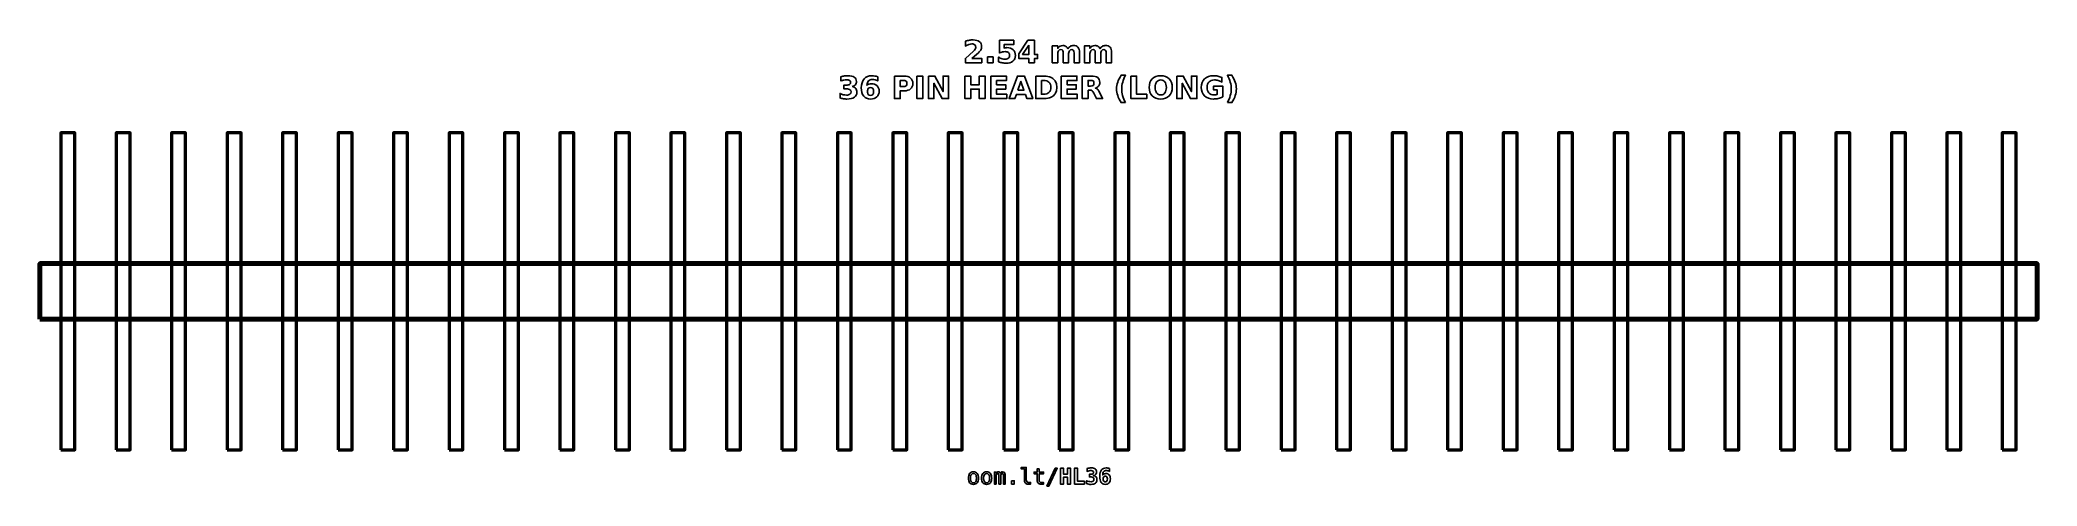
# Model space of a CAD drawing. Header units: centimetres. Extents: x -15.07 to -5.93, y -15.74 to -13.7.
import ezdxf

# ---------------------------------------------------------------- set-up
doc = ezdxf.new("R2010")
doc.units = ezdxf.units.CM
doc.header["$MEASUREMENT"] = 0
doc.layers.add('Layer 1', color=7, linetype='Continuous')

msp = doc.modelspace()

# ---------------------------------------------------------------- linework, layer by layer
at = {"layer": 'Layer 1', "color": 7, "lineweight": 50}
for points in [[(-14.977, -15.577), (-14.913, -15.577), (-14.913, -14.123), (-14.977, -14.123), (-14.977, -15.577)], [(-14.723, -15.577), (-14.659, -15.577), (-14.659, -14.123), (-14.723, -14.123), (-14.723, -15.577)], [(-14.469, -15.577), (-14.405, -15.577), (-14.405, -14.123), (-14.469, -14.123), (-14.469, -15.577)], [(-14.215, -15.577), (-14.151, -15.577), (-14.151, -14.123), (-14.215, -14.123), (-14.215, -15.577)], [(-13.961, -15.577), (-13.897, -15.577), (-13.897, -14.123), (-13.961, -14.123), (-13.961, -15.577)], [(-13.707, -15.577), (-13.643, -15.577), (-13.643, -14.123), (-13.707, -14.123), (-13.707, -15.577)], [(-13.453, -15.577), (-13.389, -15.577), (-13.389, -14.123), (-13.453, -14.123), (-13.453, -15.577)], [(-13.199, -15.577), (-13.135, -15.577), (-13.135, -14.123), (-13.199, -14.123), (-13.199, -15.577)], [(-12.945, -15.577), (-12.881, -15.577), (-12.881, -14.123), (-12.945, -14.123), (-12.945, -15.577)], [(-12.691, -15.577), (-12.627, -15.577), (-12.627, -14.123), (-12.691, -14.123), (-12.691, -15.577)], [(-12.437, -15.577), (-12.373, -15.577), (-12.373, -14.123), (-12.437, -14.123), (-12.437, -15.577)], [(-12.183, -15.577), (-12.119, -15.577), (-12.119, -14.123), (-12.183, -14.123), (-12.183, -15.577)], [(-11.929, -15.577), (-11.865, -15.577), (-11.865, -14.123), (-11.929, -14.123), (-11.929, -15.577)], [(-11.675, -15.577), (-11.611, -15.577), (-11.611, -14.123), (-11.675, -14.123), (-11.675, -15.577)], [(-11.421, -15.577), (-11.357, -15.577), (-11.357, -14.123), (-11.421, -14.123), (-11.421, -15.577)], [(-11.167, -15.577), (-11.103, -15.577), (-11.103, -14.123), (-11.167, -14.123), (-11.167, -15.577)], [(-10.913, -15.577), (-10.849, -15.577), (-10.849, -14.123), (-10.913, -14.123), (-10.913, -15.577)], [(-10.659, -15.577), (-10.595, -15.577), (-10.595, -14.123), (-10.659, -14.123), (-10.659, -15.577)], [(-10.405, -15.577), (-10.341, -15.577), (-10.341, -14.123), (-10.405, -14.123), (-10.405, -15.577)], [(-10.151, -15.577), (-10.087, -15.577), (-10.087, -14.123), (-10.151, -14.123), (-10.151, -15.577)], [(-9.897, -15.577), (-9.833, -15.577), (-9.833, -14.123), (-9.897, -14.123), (-9.897, -15.577)], [(-9.643, -15.577), (-9.579, -15.577), (-9.579, -14.123), (-9.643, -14.123), (-9.643, -15.577)], [(-9.389, -15.577), (-9.325, -15.577), (-9.325, -14.123), (-9.389, -14.123), (-9.389, -15.577)], [(-9.135, -15.577), (-9.071, -15.577), (-9.071, -14.123), (-9.135, -14.123), (-9.135, -15.577)], [(-8.881, -15.577), (-8.817, -15.577), (-8.817, -14.123), (-8.881, -14.123), (-8.881, -15.577)], [(-8.627, -15.577), (-8.563, -15.577), (-8.563, -14.123), (-8.627, -14.123), (-8.627, -15.577)], [(-8.373, -15.577), (-8.309, -15.577), (-8.309, -14.123), (-8.373, -14.123), (-8.373, -15.577)], [(-8.119, -15.577), (-8.055, -15.577), (-8.055, -14.123), (-8.119, -14.123), (-8.119, -15.577)], [(-7.865, -15.577), (-7.801, -15.577), (-7.801, -14.123), (-7.865, -14.123), (-7.865, -15.577)], [(-7.611, -15.577), (-7.547, -15.577), (-7.547, -14.123), (-7.611, -14.123), (-7.611, -15.577)], [(-7.357, -15.577), (-7.293, -15.577), (-7.293, -14.123), (-7.357, -14.123), (-7.357, -15.577)], [(-7.103, -15.577), (-7.039, -15.577), (-7.039, -14.123), (-7.103, -14.123), (-7.103, -15.577)], [(-6.849, -15.577), (-6.785, -15.577), (-6.785, -14.123), (-6.849, -14.123), (-6.849, -15.577)], [(-6.595, -15.577), (-6.531, -15.577), (-6.531, -14.123), (-6.595, -14.123), (-6.595, -15.577)], [(-6.341, -15.577), (-6.277, -15.577), (-6.277, -14.123), (-6.341, -14.123), (-6.341, -15.577)], [(-6.087, -15.577), (-6.023, -15.577), (-6.023, -14.123), (-6.087, -14.123), (-6.087, -15.577)]]:
    msp.add_lwpolyline(points, close=True, dxfattribs=at)
at = {"layer": 'Layer 1', "color": 7, "lineweight": 100}
msp.add_lwpolyline([(-15.072, -14.977), (-5.928, -14.977), (-5.928, -14.723), (-15.072, -14.723), (-15.072, -14.977)], close=True, dxfattribs=at)
at = {"layer": 'Layer 1', "color": 250}
for points, knots in [([(-10.80503, -13.78297), (-10.80503, -13.78297), (-10.75975, -13.78297), (-10.75975, -13.78297), (-10.75975, -13.78297), (-10.75975, -13.78297), (-10.75975, -13.80247), (-10.75975, -13.80247), (-10.75975, -13.80247), (-10.75975, -13.80247), (-10.83452, -13.80247), (-10.83452, -13.80247), (-10.83452, -13.80247), (-10.83452, -13.80247), (-10.83452, -13.78297), (-10.83452, -13.78297), (-10.83452, -13.78297), (-10.83452, -13.78297), (-10.79696, -13.74984), (-10.79696, -13.74984), (-10.79696, -13.74984), (-10.7936, -13.7468), (-10.79113, -13.74384), (-10.78953, -13.74095), (-10.78953, -13.74095), (-10.78791, -13.73805), (-10.78711, -13.73504), (-10.78711, -13.73191), (-10.78711, -13.73191), (-10.78711, -13.72709), (-10.78873, -13.72321), (-10.79197, -13.72027), (-10.79197, -13.72027), (-10.7952, -13.71733), (-10.7995, -13.71588), (-10.80489, -13.71588), (-10.80489, -13.71588), (-10.80902, -13.71588), (-10.81354, -13.71677), (-10.81846, -13.71853), (-10.81846, -13.71853), (-10.82337, -13.7203), (-10.82864, -13.72293), (-10.83424, -13.72641), (-10.83424, -13.72641), (-10.83424, -13.72641), (-10.83424, -13.70381), (-10.83424, -13.70381), (-10.83424, -13.70381), (-10.82826, -13.70184), (-10.82236, -13.70033), (-10.81653, -13.6993), (-10.81653, -13.6993), (-10.81069, -13.69826), (-10.80498, -13.69774), (-10.79936, -13.69774), (-10.79936, -13.69774), (-10.78706, -13.69774), (-10.77749, -13.70045), (-10.77067, -13.70588), (-10.77067, -13.70588), (-10.76385, -13.71129), (-10.76044, -13.71884), (-10.76044, -13.72855), (-10.76044, -13.72855), (-10.76044, -13.73415), (-10.76189, -13.73937), (-10.76479, -13.74422), (-10.76479, -13.74422), (-10.76768, -13.74906), (-10.77377, -13.75555), (-10.78304, -13.76369), (-10.78304, -13.76369), (-10.78304, -13.76369), (-10.80503, -13.78297), (-10.80503, -13.78297)], [0, 0, 0, 0, 0.0526316, 0.0526316, 0.0526316, 0.0526316, 0.1052632, 0.1052632, 0.1052632, 0.1052632, 0.1578947, 0.1578947, 0.1578947, 0.1578947, 0.2105263, 0.2105263, 0.2105263, 0.2105263, 0.2631579, 0.2631579, 0.2631579, 0.2631579, 0.3157895, 0.3157895, 0.3157895, 0.3157895, 0.3684211, 0.3684211, 0.3684211, 0.3684211, 0.4210526, 0.4210526, 0.4210526, 0.4210526, 0.4736842, 0.4736842, 0.4736842, 0.4736842, 0.5263158, 0.5263158, 0.5263158, 0.5263158, 0.5789474, 0.5789474, 0.5789474, 0.5789474, 0.6315789, 0.6315789, 0.6315789, 0.6315789, 0.6842105, 0.6842105, 0.6842105, 0.6842105, 0.7368421, 0.7368421, 0.7368421, 0.7368421, 0.7894737, 0.7894737, 0.7894737, 0.7894737, 0.8421053, 0.8421053, 0.8421053, 0.8421053, 0.8947368, 0.8947368, 0.8947368, 0.8947368, 0.9473684, 0.9473684, 0.9473684, 0.9473684, 1, 1, 1, 1]), ([(-10.67894, -13.6996), (-10.67894, -13.6996), (-10.613, -13.6996), (-10.613, -13.6996), (-10.613, -13.6996), (-10.613, -13.6996), (-10.613, -13.7191), (-10.613, -13.7191), (-10.613, -13.7191), (-10.613, -13.7191), (-10.6578, -13.7191), (-10.6578, -13.7191), (-10.6578, -13.7191), (-10.6578, -13.7191), (-10.6578, -13.73502), (-10.6578, -13.73502), (-10.6578, -13.73502), (-10.65578, -13.73448), (-10.65375, -13.73406), (-10.65171, -13.73375), (-10.65171, -13.73375), (-10.64966, -13.73344), (-10.64752, -13.7333), (-10.64533, -13.7333), (-10.64533, -13.7333), (-10.63278, -13.7333), (-10.62302, -13.73643), (-10.61603, -13.74271), (-10.61603, -13.74271), (-10.60905, -13.74897), (-10.60557, -13.75771), (-10.60557, -13.76891), (-10.60557, -13.76891), (-10.60557, -13.78003), (-10.60938, -13.78874), (-10.61697, -13.79504), (-10.61697, -13.79504), (-10.62457, -13.80132), (-10.63513, -13.80447), (-10.64863, -13.80447), (-10.64863, -13.80447), (-10.65446, -13.80447), (-10.66025, -13.8039), (-10.66596, -13.80278), (-10.66596, -13.80278), (-10.67168, -13.80165), (-10.67737, -13.79995), (-10.68301, -13.79765), (-10.68301, -13.79765), (-10.68301, -13.79765), (-10.68301, -13.77676), (-10.68301, -13.77676), (-10.68301, -13.77676), (-10.67741, -13.77999), (-10.6721, -13.78239), (-10.66707, -13.78398), (-10.66707, -13.78398), (-10.66203, -13.78561), (-10.65728, -13.78641), (-10.65284, -13.78641), (-10.65284, -13.78641), (-10.64639, -13.78641), (-10.64134, -13.78483), (-10.63764, -13.78168), (-10.63764, -13.78168), (-10.63395, -13.77855), (-10.63209, -13.7743), (-10.63209, -13.76891), (-10.63209, -13.76891), (-10.63209, -13.7635), (-10.63395, -13.75924), (-10.63764, -13.75612), (-10.63764, -13.75612), (-10.64134, -13.75299), (-10.64639, -13.75144), (-10.65284, -13.75144), (-10.65284, -13.75144), (-10.65665, -13.75144), (-10.66072, -13.75193), (-10.66502, -13.75292), (-10.66502, -13.75292), (-10.66935, -13.7539), (-10.67398, -13.75543), (-10.67894, -13.7575), (-10.67894, -13.7575), (-10.67894, -13.7575), (-10.67894, -13.6996), (-10.67894, -13.6996)], [0, 0, 0, 0, 0.0454545, 0.0454545, 0.0454545, 0.0454545, 0.0909091, 0.0909091, 0.0909091, 0.0909091, 0.1363636, 0.1363636, 0.1363636, 0.1363636, 0.1818182, 0.1818182, 0.1818182, 0.1818182, 0.2272727, 0.2272727, 0.2272727, 0.2272727, 0.2727273, 0.2727273, 0.2727273, 0.2727273, 0.3181818, 0.3181818, 0.3181818, 0.3181818, 0.3636364, 0.3636364, 0.3636364, 0.3636364, 0.4090909, 0.4090909, 0.4090909, 0.4090909, 0.4545455, 0.4545455, 0.4545455, 0.4545455, 0.5, 0.5, 0.5, 0.5, 0.5454545, 0.5454545, 0.5454545, 0.5454545, 0.5909091, 0.5909091, 0.5909091, 0.5909091, 0.6363636, 0.6363636, 0.6363636, 0.6363636, 0.6818182, 0.6818182, 0.6818182, 0.6818182, 0.7272727, 0.7272727, 0.7272727, 0.7272727, 0.7727273, 0.7727273, 0.7727273, 0.7727273, 0.8181818, 0.8181818, 0.8181818, 0.8181818, 0.8636364, 0.8636364, 0.8636364, 0.8636364, 0.9090909, 0.9090909, 0.9090909, 0.9090909, 0.9545455, 0.9545455, 0.9545455, 0.9545455, 1, 1, 1, 1]), ([(-10.54816, -13.6996), (-10.54816, -13.6996), (-10.51866, -13.6996), (-10.51866, -13.6996), (-10.51866, -13.6996), (-10.51866, -13.6996), (-10.51866, -13.76451), (-10.51866, -13.76451), (-10.51866, -13.76451), (-10.51866, -13.76451), (-10.50399, -13.76451), (-10.50399, -13.76451), (-10.50399, -13.76451), (-10.50399, -13.76451), (-10.50399, -13.78373), (-10.50399, -13.78373), (-10.50399, -13.78373), (-10.50399, -13.78373), (-10.51866, -13.78373), (-10.51866, -13.78373), (-10.51866, -13.78373), (-10.51866, -13.78373), (-10.51866, -13.80247), (-10.51866, -13.80247), (-10.51866, -13.80247), (-10.51866, -13.80247), (-10.54373, -13.80247), (-10.54373, -13.80247), (-10.54373, -13.80247), (-10.54373, -13.80247), (-10.54373, -13.78373), (-10.54373, -13.78373), (-10.54373, -13.78373), (-10.54373, -13.78373), (-10.58936, -13.78373), (-10.58936, -13.78373), (-10.58936, -13.78373), (-10.58936, -13.78373), (-10.58936, -13.76098), (-10.58936, -13.76098), (-10.58936, -13.76098), (-10.58936, -13.76098), (-10.54816, -13.6996), (-10.54816, -13.6996)], [0, 0, 0, 0, 0.0909091, 0.0909091, 0.0909091, 0.0909091, 0.1818182, 0.1818182, 0.1818182, 0.1818182, 0.2727273, 0.2727273, 0.2727273, 0.2727273, 0.3636364, 0.3636364, 0.3636364, 0.3636364, 0.4545455, 0.4545455, 0.4545455, 0.4545455, 0.5454545, 0.5454545, 0.5454545, 0.5454545, 0.6363636, 0.6363636, 0.6363636, 0.6363636, 0.7272727, 0.7272727, 0.7272727, 0.7272727, 0.8181818, 0.8181818, 0.8181818, 0.8181818, 0.9090909, 0.9090909, 0.9090909, 0.9090909, 1, 1, 1, 1]), ([(-10.73311, -13.7758), (-10.73311, -13.7758), (-10.70829, -13.7758), (-10.70829, -13.7758), (-10.70829, -13.7758), (-10.70829, -13.7758), (-10.70829, -13.80247), (-10.70829, -13.80247), (-10.70829, -13.80247), (-10.70829, -13.80247), (-10.73311, -13.80247), (-10.73311, -13.80247), (-10.73311, -13.80247), (-10.73311, -13.80247), (-10.73311, -13.7758), (-10.73311, -13.7758)], [0, 0, 0, 0, 0.25, 0.25, 0.25, 0.25, 0.5, 0.5, 0.5, 0.5, 0.75, 0.75, 0.75, 0.75, 1, 1, 1, 1]), ([(-10.54373, -13.72145), (-10.54373, -13.72145), (-10.57283, -13.76451), (-10.57283, -13.76451), (-10.57283, -13.76451), (-10.57283, -13.76451), (-10.54373, -13.76451), (-10.54373, -13.76451), (-10.54373, -13.76451), (-10.54373, -13.76451), (-10.54373, -13.72145), (-10.54373, -13.72145)], [0, 0, 0, 0, 0.3333333, 0.3333333, 0.3333333, 0.3333333, 0.6666667, 0.6666667, 0.6666667, 0.6666667, 1, 1, 1, 1]), ([(-10.36502, -13.73812), (-10.36189, -13.73335), (-10.3582, -13.7297), (-10.35389, -13.72721), (-10.35389, -13.72721), (-10.34959, -13.72469), (-10.34489, -13.72345), (-10.33974, -13.72345), (-10.33974, -13.72345), (-10.33087, -13.72345), (-10.32412, -13.72618), (-10.31949, -13.73166), (-10.31949, -13.73166), (-10.31485, -13.73711), (-10.31252, -13.74506), (-10.31252, -13.75548), (-10.31252, -13.75548), (-10.31252, -13.75548), (-10.31252, -13.80247), (-10.31252, -13.80247), (-10.31252, -13.80247), (-10.31252, -13.80247), (-10.33734, -13.80247), (-10.33734, -13.80247), (-10.33734, -13.80247), (-10.33734, -13.80247), (-10.33734, -13.76223), (-10.33734, -13.76223), (-10.33734, -13.76223), (-10.33729, -13.76164), (-10.33727, -13.76103), (-10.33724, -13.76037), (-10.33724, -13.76037), (-10.33722, -13.75974), (-10.3372, -13.75882), (-10.3372, -13.75762), (-10.3372, -13.75762), (-10.3372, -13.75216), (-10.33799, -13.74819), (-10.33962, -13.74574), (-10.33962, -13.74574), (-10.34122, -13.74327), (-10.3438, -13.74205), (-10.34738, -13.74205), (-10.34738, -13.74205), (-10.35208, -13.74205), (-10.35568, -13.74398), (-10.35824, -13.74784), (-10.35824, -13.74784), (-10.36078, -13.75169), (-10.3621, -13.75727), (-10.3622, -13.76458), (-10.3622, -13.76458), (-10.3622, -13.76458), (-10.3622, -13.80247), (-10.3622, -13.80247), (-10.3622, -13.80247), (-10.3622, -13.80247), (-10.38701, -13.80247), (-10.38701, -13.80247), (-10.38701, -13.80247), (-10.38701, -13.80247), (-10.38701, -13.76223), (-10.38701, -13.76223), (-10.38701, -13.76223), (-10.38701, -13.75369), (-10.38774, -13.74819), (-10.38922, -13.74574), (-10.38922, -13.74574), (-10.39068, -13.74327), (-10.39329, -13.74205), (-10.39705, -13.74205), (-10.39705, -13.74205), (-10.4018, -13.74205), (-10.40545, -13.744), (-10.40801, -13.74788), (-10.40801, -13.74788), (-10.41057, -13.75176), (-10.41187, -13.75729), (-10.41187, -13.76451), (-10.41187, -13.76451), (-10.41187, -13.76451), (-10.41187, -13.80247), (-10.41187, -13.80247), (-10.41187, -13.80247), (-10.41187, -13.80247), (-10.43668, -13.80247), (-10.43668, -13.80247), (-10.43668, -13.80247), (-10.43668, -13.80247), (-10.43668, -13.72531), (-10.43668, -13.72531), (-10.43668, -13.72531), (-10.43668, -13.72531), (-10.41187, -13.72531), (-10.41187, -13.72531), (-10.41187, -13.72531), (-10.41187, -13.72531), (-10.41187, -13.73662), (-10.41187, -13.73662), (-10.41187, -13.73662), (-10.40883, -13.73224), (-10.40535, -13.72898), (-10.40142, -13.72676), (-10.40142, -13.72676), (-10.3975, -13.72455), (-10.39317, -13.72345), (-10.38844, -13.72345), (-10.38844, -13.72345), (-10.38313, -13.72345), (-10.3784, -13.72474), (-10.37433, -13.72731), (-10.37433, -13.72731), (-10.37024, -13.72989), (-10.36713, -13.73349), (-10.36502, -13.73812)], [0, 0, 0, 0, 0.0344828, 0.0344828, 0.0344828, 0.0344828, 0.0689655, 0.0689655, 0.0689655, 0.0689655, 0.1034483, 0.1034483, 0.1034483, 0.1034483, 0.137931, 0.137931, 0.137931, 0.137931, 0.1724138, 0.1724138, 0.1724138, 0.1724138, 0.2068966, 0.2068966, 0.2068966, 0.2068966, 0.2413793, 0.2413793, 0.2413793, 0.2413793, 0.2758621, 0.2758621, 0.2758621, 0.2758621, 0.3103448, 0.3103448, 0.3103448, 0.3103448, 0.3448276, 0.3448276, 0.3448276, 0.3448276, 0.3793103, 0.3793103, 0.3793103, 0.3793103, 0.4137931, 0.4137931, 0.4137931, 0.4137931, 0.4482759, 0.4482759, 0.4482759, 0.4482759, 0.4827586, 0.4827586, 0.4827586, 0.4827586, 0.5172414, 0.5172414, 0.5172414, 0.5172414, 0.5517241, 0.5517241, 0.5517241, 0.5517241, 0.5862069, 0.5862069, 0.5862069, 0.5862069, 0.6206897, 0.6206897, 0.6206897, 0.6206897, 0.6551724, 0.6551724, 0.6551724, 0.6551724, 0.6896552, 0.6896552, 0.6896552, 0.6896552, 0.7241379, 0.7241379, 0.7241379, 0.7241379, 0.7586207, 0.7586207, 0.7586207, 0.7586207, 0.7931034, 0.7931034, 0.7931034, 0.7931034, 0.8275862, 0.8275862, 0.8275862, 0.8275862, 0.862069, 0.862069, 0.862069, 0.862069, 0.8965517, 0.8965517, 0.8965517, 0.8965517, 0.9310345, 0.9310345, 0.9310345, 0.9310345, 0.9655172, 0.9655172, 0.9655172, 0.9655172, 1, 1, 1, 1]), ([(-10.21798, -13.73812), (-10.21485, -13.73335), (-10.21116, -13.7297), (-10.20685, -13.72721), (-10.20685, -13.72721), (-10.20255, -13.72469), (-10.19785, -13.72345), (-10.1927, -13.72345), (-10.1927, -13.72345), (-10.18383, -13.72345), (-10.17708, -13.72618), (-10.17245, -13.73166), (-10.17245, -13.73166), (-10.16781, -13.73711), (-10.16548, -13.74506), (-10.16548, -13.75548), (-10.16548, -13.75548), (-10.16548, -13.75548), (-10.16548, -13.80247), (-10.16548, -13.80247), (-10.16548, -13.80247), (-10.16548, -13.80247), (-10.1903, -13.80247), (-10.1903, -13.80247), (-10.1903, -13.80247), (-10.1903, -13.80247), (-10.1903, -13.76223), (-10.1903, -13.76223), (-10.1903, -13.76223), (-10.19025, -13.76164), (-10.19023, -13.76103), (-10.1902, -13.76037), (-10.1902, -13.76037), (-10.19018, -13.75974), (-10.19016, -13.75882), (-10.19016, -13.75762), (-10.19016, -13.75762), (-10.19016, -13.75216), (-10.19095, -13.74819), (-10.19258, -13.74574), (-10.19258, -13.74574), (-10.19418, -13.74327), (-10.19676, -13.74205), (-10.20034, -13.74205), (-10.20034, -13.74205), (-10.20504, -13.74205), (-10.20864, -13.74398), (-10.2112, -13.74784), (-10.2112, -13.74784), (-10.21374, -13.75169), (-10.21506, -13.75727), (-10.21516, -13.76458), (-10.21516, -13.76458), (-10.21516, -13.76458), (-10.21516, -13.80247), (-10.21516, -13.80247), (-10.21516, -13.80247), (-10.21516, -13.80247), (-10.23997, -13.80247), (-10.23997, -13.80247), (-10.23997, -13.80247), (-10.23997, -13.80247), (-10.23997, -13.76223), (-10.23997, -13.76223), (-10.23997, -13.76223), (-10.23997, -13.75369), (-10.2407, -13.74819), (-10.24218, -13.74574), (-10.24218, -13.74574), (-10.24364, -13.74327), (-10.24625, -13.74205), (-10.25001, -13.74205), (-10.25001, -13.74205), (-10.25476, -13.74205), (-10.25841, -13.744), (-10.26097, -13.74788), (-10.26097, -13.74788), (-10.26353, -13.75176), (-10.26483, -13.75729), (-10.26483, -13.76451), (-10.26483, -13.76451), (-10.26483, -13.76451), (-10.26483, -13.80247), (-10.26483, -13.80247), (-10.26483, -13.80247), (-10.26483, -13.80247), (-10.28964, -13.80247), (-10.28964, -13.80247), (-10.28964, -13.80247), (-10.28964, -13.80247), (-10.28964, -13.72531), (-10.28964, -13.72531), (-10.28964, -13.72531), (-10.28964, -13.72531), (-10.26483, -13.72531), (-10.26483, -13.72531), (-10.26483, -13.72531), (-10.26483, -13.72531), (-10.26483, -13.73662), (-10.26483, -13.73662), (-10.26483, -13.73662), (-10.26179, -13.73224), (-10.25831, -13.72898), (-10.25438, -13.72676), (-10.25438, -13.72676), (-10.25046, -13.72455), (-10.24613, -13.72345), (-10.2414, -13.72345), (-10.2414, -13.72345), (-10.23609, -13.72345), (-10.23136, -13.72474), (-10.22729, -13.72731), (-10.22729, -13.72731), (-10.2232, -13.72989), (-10.22009, -13.73349), (-10.21798, -13.73812)], [0, 0, 0, 0, 0.0344828, 0.0344828, 0.0344828, 0.0344828, 0.0689655, 0.0689655, 0.0689655, 0.0689655, 0.1034483, 0.1034483, 0.1034483, 0.1034483, 0.137931, 0.137931, 0.137931, 0.137931, 0.1724138, 0.1724138, 0.1724138, 0.1724138, 0.2068966, 0.2068966, 0.2068966, 0.2068966, 0.2413793, 0.2413793, 0.2413793, 0.2413793, 0.2758621, 0.2758621, 0.2758621, 0.2758621, 0.3103448, 0.3103448, 0.3103448, 0.3103448, 0.3448276, 0.3448276, 0.3448276, 0.3448276, 0.3793103, 0.3793103, 0.3793103, 0.3793103, 0.4137931, 0.4137931, 0.4137931, 0.4137931, 0.4482759, 0.4482759, 0.4482759, 0.4482759, 0.4827586, 0.4827586, 0.4827586, 0.4827586, 0.5172414, 0.5172414, 0.5172414, 0.5172414, 0.5517241, 0.5517241, 0.5517241, 0.5517241, 0.5862069, 0.5862069, 0.5862069, 0.5862069, 0.6206897, 0.6206897, 0.6206897, 0.6206897, 0.6551724, 0.6551724, 0.6551724, 0.6551724, 0.6896552, 0.6896552, 0.6896552, 0.6896552, 0.7241379, 0.7241379, 0.7241379, 0.7241379, 0.7586207, 0.7586207, 0.7586207, 0.7586207, 0.7931034, 0.7931034, 0.7931034, 0.7931034, 0.8275862, 0.8275862, 0.8275862, 0.8275862, 0.862069, 0.862069, 0.862069, 0.862069, 0.8965517, 0.8965517, 0.8965517, 0.8965517, 0.9310345, 0.9310345, 0.9310345, 0.9310345, 0.9655172, 0.9655172, 0.9655172, 0.9655172, 1, 1, 1, 1]), ([(-11.35248, -13.91124), (-11.34556, -13.91303), (-11.34027, -13.91616), (-11.33667, -13.92058), (-11.33667, -13.92058), (-11.33307, -13.92502), (-11.33126, -13.93064), (-11.33126, -13.93749), (-11.33126, -13.93749), (-11.33126, -13.94769), (-11.33517, -13.95545), (-11.34297, -13.96077), (-11.34297, -13.96077), (-11.35078, -13.96606), (-11.36217, -13.96872), (-11.37715, -13.96872), (-11.37715, -13.96872), (-11.38244, -13.96872), (-11.38773, -13.9683), (-11.39305, -13.96745), (-11.39305, -13.96745), (-11.39834, -13.9666), (-11.40358, -13.96531), (-11.40878, -13.96362), (-11.40878, -13.96362), (-11.40878, -13.96362), (-11.40878, -13.94315), (-11.40878, -13.94315), (-11.40878, -13.94315), (-11.40382, -13.94562), (-11.3989, -13.94751), (-11.39401, -13.94878), (-11.39401, -13.94878), (-11.38912, -13.95002), (-11.3843, -13.95066), (-11.37957, -13.95066), (-11.37957, -13.95066), (-11.37254, -13.95066), (-11.36715, -13.94943), (-11.36341, -13.94701), (-11.36341, -13.94701), (-11.35967, -13.94457), (-11.35779, -13.94109), (-11.35779, -13.93652), (-11.35779, -13.93652), (-11.35779, -13.93184), (-11.35972, -13.92829), (-11.36355, -13.92589), (-11.36355, -13.92589), (-11.36739, -13.92347), (-11.37305, -13.92227), (-11.38053, -13.92227), (-11.38053, -13.92227), (-11.38053, -13.92227), (-11.39114, -13.92227), (-11.39114, -13.92227), (-11.39114, -13.92227), (-11.39114, -13.92227), (-11.39114, -13.90517), (-11.39114, -13.90517), (-11.39114, -13.90517), (-11.39114, -13.90517), (-11.37999, -13.90517), (-11.37999, -13.90517), (-11.37999, -13.90517), (-11.37331, -13.90517), (-11.36837, -13.90414), (-11.36511, -13.90204), (-11.36511, -13.90204), (-11.36184, -13.89995), (-11.36021, -13.89678), (-11.36021, -13.89252), (-11.36021, -13.89252), (-11.36021, -13.88857), (-11.36179, -13.88551), (-11.36496, -13.88337), (-11.36496, -13.88337), (-11.36814, -13.88121), (-11.37261, -13.88013), (-11.37839, -13.88013), (-11.37839, -13.88013), (-11.38267, -13.88013), (-11.38698, -13.8806), (-11.39135, -13.88156), (-11.39135, -13.88156), (-11.3957, -13.88252), (-11.40003, -13.88396), (-11.40436, -13.88584), (-11.40436, -13.88584), (-11.40436, -13.88584), (-11.40436, -13.86641), (-11.40436, -13.86641), (-11.40436, -13.86641), (-11.39911, -13.86493), (-11.39394, -13.86383), (-11.38879, -13.8631), (-11.38879, -13.8631), (-11.38364, -13.86237), (-11.37861, -13.86199), (-11.37364, -13.86199), (-11.37364, -13.86199), (-11.36028, -13.86199), (-11.35027, -13.86418), (-11.34363, -13.86858), (-11.34363, -13.86858), (-11.337, -13.87295), (-11.33369, -13.87956), (-11.33369, -13.88838), (-11.33369, -13.88838), (-11.33369, -13.89438), (-11.33526, -13.89932), (-11.33844, -13.90315), (-11.33844, -13.90315), (-11.34161, -13.90698), (-11.34629, -13.90969), (-11.35248, -13.91124)], [0, 0, 0, 0, 0.0344828, 0.0344828, 0.0344828, 0.0344828, 0.0689655, 0.0689655, 0.0689655, 0.0689655, 0.1034483, 0.1034483, 0.1034483, 0.1034483, 0.137931, 0.137931, 0.137931, 0.137931, 0.1724138, 0.1724138, 0.1724138, 0.1724138, 0.2068966, 0.2068966, 0.2068966, 0.2068966, 0.2413793, 0.2413793, 0.2413793, 0.2413793, 0.2758621, 0.2758621, 0.2758621, 0.2758621, 0.3103448, 0.3103448, 0.3103448, 0.3103448, 0.3448276, 0.3448276, 0.3448276, 0.3448276, 0.3793103, 0.3793103, 0.3793103, 0.3793103, 0.4137931, 0.4137931, 0.4137931, 0.4137931, 0.4482759, 0.4482759, 0.4482759, 0.4482759, 0.4827586, 0.4827586, 0.4827586, 0.4827586, 0.5172414, 0.5172414, 0.5172414, 0.5172414, 0.5517241, 0.5517241, 0.5517241, 0.5517241, 0.5862069, 0.5862069, 0.5862069, 0.5862069, 0.6206897, 0.6206897, 0.6206897, 0.6206897, 0.6551724, 0.6551724, 0.6551724, 0.6551724, 0.6896552, 0.6896552, 0.6896552, 0.6896552, 0.7241379, 0.7241379, 0.7241379, 0.7241379, 0.7586207, 0.7586207, 0.7586207, 0.7586207, 0.7931034, 0.7931034, 0.7931034, 0.7931034, 0.8275862, 0.8275862, 0.8275862, 0.8275862, 0.862069, 0.862069, 0.862069, 0.862069, 0.8965517, 0.8965517, 0.8965517, 0.8965517, 0.9310345, 0.9310345, 0.9310345, 0.9310345, 0.9655172, 0.9655172, 0.9655172, 0.9655172, 1, 1, 1, 1]), ([(-11.23618, -13.86653), (-11.23618, -13.86653), (-11.23618, -13.88556), (-11.23618, -13.88556), (-11.23618, -13.88556), (-11.24055, -13.88349), (-11.24464, -13.88196), (-11.2485, -13.88097), (-11.2485, -13.88097), (-11.25236, -13.87998), (-11.25614, -13.87949), (-11.25981, -13.87949), (-11.25981, -13.87949), (-11.26772, -13.87949), (-11.27385, -13.88168), (-11.27827, -13.88608), (-11.27827, -13.88608), (-11.28267, -13.89045), (-11.28526, -13.89696), (-11.28599, -13.9056), (-11.28599, -13.9056), (-11.28296, -13.90336), (-11.27966, -13.90167), (-11.27613, -13.90054), (-11.27613, -13.90054), (-11.27261, -13.89941), (-11.26875, -13.89885), (-11.26456, -13.89885), (-11.26456, -13.89885), (-11.25405, -13.89885), (-11.24556, -13.90193), (-11.23912, -13.90809), (-11.23912, -13.90809), (-11.23265, -13.91423), (-11.22943, -13.92229), (-11.22943, -13.93227), (-11.22943, -13.93227), (-11.22943, -13.9433), (-11.23303, -13.95212), (-11.24025, -13.95877), (-11.24025, -13.95877), (-11.24744, -13.9654), (-11.25713, -13.96872), (-11.26924, -13.96872), (-11.26924, -13.96872), (-11.2826, -13.96872), (-11.29295, -13.9642), (-11.30029, -13.95517), (-11.30029, -13.95517), (-11.3076, -13.94616), (-11.31127, -13.93335), (-11.31127, -13.91677), (-11.31127, -13.91677), (-11.31127, -13.89979), (-11.30699, -13.88643), (-11.29843, -13.87672), (-11.29843, -13.87672), (-11.28985, -13.867), (-11.27811, -13.86213), (-11.26318, -13.86213), (-11.26318, -13.86213), (-11.25845, -13.86213), (-11.25386, -13.86251), (-11.24939, -13.86324), (-11.24939, -13.86324), (-11.24495, -13.86397), (-11.24055, -13.86507), (-11.23618, -13.86653)], [0, 0, 0, 0, 0.0588235, 0.0588235, 0.0588235, 0.0588235, 0.1176471, 0.1176471, 0.1176471, 0.1176471, 0.1764706, 0.1764706, 0.1764706, 0.1764706, 0.2352941, 0.2352941, 0.2352941, 0.2352941, 0.2941176, 0.2941176, 0.2941176, 0.2941176, 0.3529412, 0.3529412, 0.3529412, 0.3529412, 0.4117647, 0.4117647, 0.4117647, 0.4117647, 0.4705882, 0.4705882, 0.4705882, 0.4705882, 0.5294118, 0.5294118, 0.5294118, 0.5294118, 0.5882353, 0.5882353, 0.5882353, 0.5882353, 0.6470588, 0.6470588, 0.6470588, 0.6470588, 0.7058824, 0.7058824, 0.7058824, 0.7058824, 0.7647059, 0.7647059, 0.7647059, 0.7647059, 0.8235294, 0.8235294, 0.8235294, 0.8235294, 0.8823529, 0.8823529, 0.8823529, 0.8823529, 0.9411765, 0.9411765, 0.9411765, 0.9411765, 1, 1, 1, 1]), ([(-11.15974, -13.86385), (-11.15974, -13.86385), (-11.11572, -13.86385), (-11.11572, -13.86385), (-11.11572, -13.86385), (-11.10262, -13.86385), (-11.09257, -13.86677), (-11.08556, -13.87258), (-11.08556, -13.87258), (-11.07856, -13.87839), (-11.07505, -13.88666), (-11.07505, -13.89741), (-11.07505, -13.89741), (-11.07505, -13.90818), (-11.07856, -13.91648), (-11.08556, -13.92229), (-11.08556, -13.92229), (-11.09257, -13.9281), (-11.10262, -13.93102), (-11.11572, -13.93102), (-11.11572, -13.93102), (-11.11572, -13.93102), (-11.13321, -13.93102), (-11.13321, -13.93102), (-11.13321, -13.93102), (-11.13321, -13.93102), (-11.13321, -13.96672), (-11.13321, -13.96672), (-11.13321, -13.96672), (-11.13321, -13.96672), (-11.15974, -13.96672), (-11.15974, -13.96672), (-11.15974, -13.96672), (-11.15974, -13.96672), (-11.15974, -13.86385), (-11.15974, -13.86385)], [0, 0, 0, 0, 0.1111111, 0.1111111, 0.1111111, 0.1111111, 0.2222222, 0.2222222, 0.2222222, 0.2222222, 0.3333333, 0.3333333, 0.3333333, 0.3333333, 0.4444444, 0.4444444, 0.4444444, 0.4444444, 0.5555556, 0.5555556, 0.5555556, 0.5555556, 0.6666667, 0.6666667, 0.6666667, 0.6666667, 0.7777778, 0.7777778, 0.7777778, 0.7777778, 0.8888889, 0.8888889, 0.8888889, 0.8888889, 1, 1, 1, 1]), ([(-11.13321, -13.88307), (-11.13321, -13.88307), (-11.13321, -13.9118), (-11.13321, -13.9118), (-11.13321, -13.9118), (-11.13321, -13.9118), (-11.11854, -13.9118), (-11.11854, -13.9118), (-11.11854, -13.9118), (-11.11339, -13.9118), (-11.10941, -13.91056), (-11.10661, -13.90804), (-11.10661, -13.90804), (-11.10381, -13.90555), (-11.1024, -13.902), (-11.1024, -13.89741), (-11.1024, -13.89741), (-11.1024, -13.8928), (-11.10381, -13.88927), (-11.10661, -13.88678), (-11.10661, -13.88678), (-11.10941, -13.88431), (-11.11339, -13.88307), (-11.11854, -13.88307), (-11.11854, -13.88307), (-11.11854, -13.88307), (-11.13321, -13.88307), (-11.13321, -13.88307)], [0, 0, 0, 0, 0.1428571, 0.1428571, 0.1428571, 0.1428571, 0.2857143, 0.2857143, 0.2857143, 0.2857143, 0.4285714, 0.4285714, 0.4285714, 0.4285714, 0.5714286, 0.5714286, 0.5714286, 0.5714286, 0.7142857, 0.7142857, 0.7142857, 0.7142857, 0.8571429, 0.8571429, 0.8571429, 0.8571429, 1, 1, 1, 1]), ([(-11.05633, -13.86385), (-11.05633, -13.86385), (-11.0298, -13.86385), (-11.0298, -13.86385), (-11.0298, -13.86385), (-11.0298, -13.86385), (-11.0298, -13.96672), (-11.0298, -13.96672), (-11.0298, -13.96672), (-11.0298, -13.96672), (-11.05633, -13.96672), (-11.05633, -13.96672), (-11.05633, -13.96672), (-11.05633, -13.96672), (-11.05633, -13.86385), (-11.05633, -13.86385)], [0, 0, 0, 0, 0.25, 0.25, 0.25, 0.25, 0.5, 0.5, 0.5, 0.5, 0.75, 0.75, 0.75, 0.75, 1, 1, 1, 1]), ([(-11.00384, -13.86385), (-11.00384, -13.86385), (-10.97421, -13.86385), (-10.97421, -13.86385), (-10.97421, -13.86385), (-10.97421, -13.86385), (-10.93679, -13.93441), (-10.93679, -13.93441), (-10.93679, -13.93441), (-10.93679, -13.93441), (-10.93679, -13.86385), (-10.93679, -13.86385), (-10.93679, -13.86385), (-10.93679, -13.86385), (-10.91165, -13.86385), (-10.91165, -13.86385), (-10.91165, -13.86385), (-10.91165, -13.86385), (-10.91165, -13.96672), (-10.91165, -13.96672), (-10.91165, -13.96672), (-10.91165, -13.96672), (-10.94128, -13.96672), (-10.94128, -13.96672), (-10.94128, -13.96672), (-10.94128, -13.96672), (-10.9787, -13.89616), (-10.9787, -13.89616), (-10.9787, -13.89616), (-10.9787, -13.89616), (-10.9787, -13.96672), (-10.9787, -13.96672), (-10.9787, -13.96672), (-10.9787, -13.96672), (-11.00384, -13.96672), (-11.00384, -13.96672), (-11.00384, -13.96672), (-11.00384, -13.96672), (-11.00384, -13.86385), (-11.00384, -13.86385)], [0, 0, 0, 0, 0.1, 0.1, 0.1, 0.1, 0.2, 0.2, 0.2, 0.2, 0.3, 0.3, 0.3, 0.3, 0.4, 0.4, 0.4, 0.4, 0.5, 0.5, 0.5, 0.5, 0.6, 0.6, 0.6, 0.6, 0.7, 0.7, 0.7, 0.7, 0.8, 0.8, 0.8, 0.8, 0.9, 0.9, 0.9, 0.9, 1, 1, 1, 1]), ([(-10.83662, -13.86385), (-10.83662, -13.86385), (-10.81009, -13.86385), (-10.81009, -13.86385), (-10.81009, -13.86385), (-10.81009, -13.86385), (-10.81009, -13.90306), (-10.81009, -13.90306), (-10.81009, -13.90306), (-10.81009, -13.90306), (-10.77096, -13.90306), (-10.77096, -13.90306), (-10.77096, -13.90306), (-10.77096, -13.90306), (-10.77096, -13.86385), (-10.77096, -13.86385), (-10.77096, -13.86385), (-10.77096, -13.86385), (-10.74443, -13.86385), (-10.74443, -13.86385), (-10.74443, -13.86385), (-10.74443, -13.86385), (-10.74443, -13.96672), (-10.74443, -13.96672), (-10.74443, -13.96672), (-10.74443, -13.96672), (-10.77096, -13.96672), (-10.77096, -13.96672), (-10.77096, -13.96672), (-10.77096, -13.96672), (-10.77096, -13.92312), (-10.77096, -13.92312), (-10.77096, -13.92312), (-10.77096, -13.92312), (-10.81009, -13.92312), (-10.81009, -13.92312), (-10.81009, -13.92312), (-10.81009, -13.92312), (-10.81009, -13.96672), (-10.81009, -13.96672), (-10.81009, -13.96672), (-10.81009, -13.96672), (-10.83662, -13.96672), (-10.83662, -13.96672), (-10.83662, -13.96672), (-10.83662, -13.96672), (-10.83662, -13.86385), (-10.83662, -13.86385)], [0, 0, 0, 0, 0.0833333, 0.0833333, 0.0833333, 0.0833333, 0.1666667, 0.1666667, 0.1666667, 0.1666667, 0.25, 0.25, 0.25, 0.25, 0.3333333, 0.3333333, 0.3333333, 0.3333333, 0.4166667, 0.4166667, 0.4166667, 0.4166667, 0.5, 0.5, 0.5, 0.5, 0.5833333, 0.5833333, 0.5833333, 0.5833333, 0.6666667, 0.6666667, 0.6666667, 0.6666667, 0.75, 0.75, 0.75, 0.75, 0.8333333, 0.8333333, 0.8333333, 0.8333333, 0.9166667, 0.9166667, 0.9166667, 0.9166667, 1, 1, 1, 1]), ([(-10.71853, -13.86385), (-10.71853, -13.86385), (-10.64694, -13.86385), (-10.64694, -13.86385), (-10.64694, -13.86385), (-10.64694, -13.86385), (-10.64694, -13.88391), (-10.64694, -13.88391), (-10.64694, -13.88391), (-10.64694, -13.88391), (-10.692, -13.88391), (-10.692, -13.88391), (-10.692, -13.88391), (-10.692, -13.88391), (-10.692, -13.90306), (-10.692, -13.90306), (-10.692, -13.90306), (-10.692, -13.90306), (-10.64965, -13.90306), (-10.64965, -13.90306), (-10.64965, -13.90306), (-10.64965, -13.90306), (-10.64965, -13.92312), (-10.64965, -13.92312), (-10.64965, -13.92312), (-10.64965, -13.92312), (-10.692, -13.92312), (-10.692, -13.92312), (-10.692, -13.92312), (-10.692, -13.92312), (-10.692, -13.94666), (-10.692, -13.94666), (-10.692, -13.94666), (-10.692, -13.94666), (-10.64544, -13.94666), (-10.64544, -13.94666), (-10.64544, -13.94666), (-10.64544, -13.94666), (-10.64544, -13.96672), (-10.64544, -13.96672), (-10.64544, -13.96672), (-10.64544, -13.96672), (-10.71853, -13.96672), (-10.71853, -13.96672), (-10.71853, -13.96672), (-10.71853, -13.96672), (-10.71853, -13.86385), (-10.71853, -13.86385)], [0, 0, 0, 0, 0.0833333, 0.0833333, 0.0833333, 0.0833333, 0.1666667, 0.1666667, 0.1666667, 0.1666667, 0.25, 0.25, 0.25, 0.25, 0.3333333, 0.3333333, 0.3333333, 0.3333333, 0.4166667, 0.4166667, 0.4166667, 0.4166667, 0.5, 0.5, 0.5, 0.5, 0.5833333, 0.5833333, 0.5833333, 0.5833333, 0.6666667, 0.6666667, 0.6666667, 0.6666667, 0.75, 0.75, 0.75, 0.75, 0.8333333, 0.8333333, 0.8333333, 0.8333333, 0.9166667, 0.9166667, 0.9166667, 0.9166667, 1, 1, 1, 1]), ([(-10.55971, -13.948), (-10.55971, -13.948), (-10.6012, -13.948), (-10.6012, -13.948), (-10.6012, -13.948), (-10.6012, -13.948), (-10.60774, -13.96672), (-10.60774, -13.96672), (-10.60774, -13.96672), (-10.60774, -13.96672), (-10.63441, -13.96672), (-10.63441, -13.96672), (-10.63441, -13.96672), (-10.63441, -13.96672), (-10.59631, -13.86385), (-10.59631, -13.86385), (-10.59631, -13.86385), (-10.59631, -13.86385), (-10.56468, -13.86385), (-10.56468, -13.86385), (-10.56468, -13.86385), (-10.56468, -13.86385), (-10.52658, -13.96672), (-10.52658, -13.96672), (-10.52658, -13.96672), (-10.52658, -13.96672), (-10.55325, -13.96672), (-10.55325, -13.96672), (-10.55325, -13.96672), (-10.55325, -13.96672), (-10.55971, -13.948), (-10.55971, -13.948)], [0, 0, 0, 0, 0.125, 0.125, 0.125, 0.125, 0.25, 0.25, 0.25, 0.25, 0.375, 0.375, 0.375, 0.375, 0.5, 0.5, 0.5, 0.5, 0.625, 0.625, 0.625, 0.625, 0.75, 0.75, 0.75, 0.75, 0.875, 0.875, 0.875, 0.875, 1, 1, 1, 1]), ([(-10.59459, -13.9289), (-10.59459, -13.9289), (-10.56639, -13.9289), (-10.56639, -13.9289), (-10.56639, -13.9289), (-10.56639, -13.9289), (-10.58046, -13.88798), (-10.58046, -13.88798), (-10.58046, -13.88798), (-10.58046, -13.88798), (-10.59459, -13.9289), (-10.59459, -13.9289)], [0, 0, 0, 0, 0.3333333, 0.3333333, 0.3333333, 0.3333333, 0.6666667, 0.6666667, 0.6666667, 0.6666667, 1, 1, 1, 1]), ([(-10.51291, -13.86385), (-10.51291, -13.86385), (-10.48492, -13.86385), (-10.48492, -13.86385), (-10.48492, -13.86385), (-10.46931, -13.86385), (-10.45769, -13.86496), (-10.45005, -13.86719), (-10.45005, -13.86719), (-10.4424, -13.86942), (-10.43584, -13.87319), (-10.43036, -13.87853), (-10.43036, -13.87853), (-10.42554, -13.88316), (-10.42197, -13.88852), (-10.41961, -13.89459), (-10.41961, -13.89459), (-10.41729, -13.90063), (-10.41611, -13.9075), (-10.41611, -13.91519), (-10.41611, -13.91519), (-10.41611, -13.92295), (-10.41729, -13.92987), (-10.41961, -13.93596), (-10.41961, -13.93596), (-10.42197, -13.94205), (-10.42554, -13.94741), (-10.43036, -13.95204), (-10.43036, -13.95204), (-10.43589, -13.95738), (-10.4425, -13.96115), (-10.45021, -13.96338), (-10.45021, -13.96338), (-10.45793, -13.96561), (-10.4695, -13.96672), (-10.48492, -13.96672), (-10.48492, -13.96672), (-10.48492, -13.96672), (-10.51291, -13.96672), (-10.51291, -13.96672), (-10.51291, -13.96672), (-10.51291, -13.96672), (-10.51291, -13.86385), (-10.51291, -13.86385)], [0, 0, 0, 0, 0.0909091, 0.0909091, 0.0909091, 0.0909091, 0.1818182, 0.1818182, 0.1818182, 0.1818182, 0.2727273, 0.2727273, 0.2727273, 0.2727273, 0.3636364, 0.3636364, 0.3636364, 0.3636364, 0.4545455, 0.4545455, 0.4545455, 0.4545455, 0.5454545, 0.5454545, 0.5454545, 0.5454545, 0.6363636, 0.6363636, 0.6363636, 0.6363636, 0.7272727, 0.7272727, 0.7272727, 0.7272727, 0.8181818, 0.8181818, 0.8181818, 0.8181818, 0.9090909, 0.9090909, 0.9090909, 0.9090909, 1, 1, 1, 1]), ([(-10.48638, -13.88391), (-10.48638, -13.88391), (-10.48638, -13.94666), (-10.48638, -13.94666), (-10.48638, -13.94666), (-10.48638, -13.94666), (-10.47688, -13.94666), (-10.47688, -13.94666), (-10.47688, -13.94666), (-10.46604, -13.94666), (-10.45776, -13.94398), (-10.45205, -13.93859), (-10.45205, -13.93859), (-10.44633, -13.93323), (-10.44346, -13.92542), (-10.44346, -13.91519), (-10.44346, -13.91519), (-10.44346, -13.90498), (-10.44631, -13.89722), (-10.452, -13.89191), (-10.452, -13.89191), (-10.45769, -13.88657), (-10.46599, -13.88391), (-10.47688, -13.88391), (-10.47688, -13.88391), (-10.47688, -13.88391), (-10.48638, -13.88391), (-10.48638, -13.88391)], [0, 0, 0, 0, 0.1428571, 0.1428571, 0.1428571, 0.1428571, 0.2857143, 0.2857143, 0.2857143, 0.2857143, 0.4285714, 0.4285714, 0.4285714, 0.4285714, 0.5714286, 0.5714286, 0.5714286, 0.5714286, 0.7142857, 0.7142857, 0.7142857, 0.7142857, 0.8571429, 0.8571429, 0.8571429, 0.8571429, 1, 1, 1, 1]), ([(-10.39579, -13.86385), (-10.39579, -13.86385), (-10.3242, -13.86385), (-10.3242, -13.86385), (-10.3242, -13.86385), (-10.3242, -13.86385), (-10.3242, -13.88391), (-10.3242, -13.88391), (-10.3242, -13.88391), (-10.3242, -13.88391), (-10.36926, -13.88391), (-10.36926, -13.88391), (-10.36926, -13.88391), (-10.36926, -13.88391), (-10.36926, -13.90306), (-10.36926, -13.90306), (-10.36926, -13.90306), (-10.36926, -13.90306), (-10.32691, -13.90306), (-10.32691, -13.90306), (-10.32691, -13.90306), (-10.32691, -13.90306), (-10.32691, -13.92312), (-10.32691, -13.92312), (-10.32691, -13.92312), (-10.32691, -13.92312), (-10.36926, -13.92312), (-10.36926, -13.92312), (-10.36926, -13.92312), (-10.36926, -13.92312), (-10.36926, -13.94666), (-10.36926, -13.94666), (-10.36926, -13.94666), (-10.36926, -13.94666), (-10.3227, -13.94666), (-10.3227, -13.94666), (-10.3227, -13.94666), (-10.3227, -13.94666), (-10.3227, -13.96672), (-10.3227, -13.96672), (-10.3227, -13.96672), (-10.3227, -13.96672), (-10.39579, -13.96672), (-10.39579, -13.96672), (-10.39579, -13.96672), (-10.39579, -13.96672), (-10.39579, -13.86385), (-10.39579, -13.86385)], [0, 0, 0, 0, 0.0833333, 0.0833333, 0.0833333, 0.0833333, 0.1666667, 0.1666667, 0.1666667, 0.1666667, 0.25, 0.25, 0.25, 0.25, 0.3333333, 0.3333333, 0.3333333, 0.3333333, 0.4166667, 0.4166667, 0.4166667, 0.4166667, 0.5, 0.5, 0.5, 0.5, 0.5833333, 0.5833333, 0.5833333, 0.5833333, 0.6666667, 0.6666667, 0.6666667, 0.6666667, 0.75, 0.75, 0.75, 0.75, 0.8333333, 0.8333333, 0.8333333, 0.8333333, 0.9166667, 0.9166667, 0.9166667, 0.9166667, 1, 1, 1, 1]), ([(-10.27286, -13.9278), (-10.27286, -13.9278), (-10.27286, -13.96672), (-10.27286, -13.96672), (-10.27286, -13.96672), (-10.27286, -13.96672), (-10.29939, -13.96672), (-10.29939, -13.96672), (-10.29939, -13.96672), (-10.29939, -13.96672), (-10.29939, -13.86385), (-10.29939, -13.86385), (-10.29939, -13.86385), (-10.29939, -13.86385), (-10.25887, -13.86385), (-10.25887, -13.86385), (-10.25887, -13.86385), (-10.24532, -13.86385), (-10.23537, -13.86613), (-10.22907, -13.87067), (-10.22907, -13.87067), (-10.22275, -13.87521), (-10.21959, -13.88241), (-10.21959, -13.89224), (-10.21959, -13.89224), (-10.21959, -13.89903), (-10.22124, -13.90463), (-10.22451, -13.90898), (-10.22451, -13.90898), (-10.2278, -13.91336), (-10.23276, -13.91658), (-10.23937, -13.91863), (-10.23937, -13.91863), (-10.23575, -13.91947), (-10.23248, -13.92133), (-10.22961, -13.92425), (-10.22961, -13.92425), (-10.22674, -13.92716), (-10.22385, -13.93158), (-10.22091, -13.93751), (-10.22091, -13.93751), (-10.22091, -13.93751), (-10.20649, -13.96672), (-10.20649, -13.96672), (-10.20649, -13.96672), (-10.20649, -13.96672), (-10.23476, -13.96672), (-10.23476, -13.96672), (-10.23476, -13.96672), (-10.23476, -13.96672), (-10.2473, -13.94116), (-10.2473, -13.94116), (-10.2473, -13.94116), (-10.24981, -13.93603), (-10.25238, -13.9325), (-10.25499, -13.93062), (-10.25499, -13.93062), (-10.25758, -13.92874), (-10.26103, -13.9278), (-10.26536, -13.9278), (-10.26536, -13.9278), (-10.26536, -13.9278), (-10.27286, -13.9278), (-10.27286, -13.9278)], [0, 0, 0, 0, 0.0625, 0.0625, 0.0625, 0.0625, 0.125, 0.125, 0.125, 0.125, 0.1875, 0.1875, 0.1875, 0.1875, 0.25, 0.25, 0.25, 0.25, 0.3125, 0.3125, 0.3125, 0.3125, 0.375, 0.375, 0.375, 0.375, 0.4375, 0.4375, 0.4375, 0.4375, 0.5, 0.5, 0.5, 0.5, 0.5625, 0.5625, 0.5625, 0.5625, 0.625, 0.625, 0.625, 0.625, 0.6875, 0.6875, 0.6875, 0.6875, 0.75, 0.75, 0.75, 0.75, 0.8125, 0.8125, 0.8125, 0.8125, 0.875, 0.875, 0.875, 0.875, 0.9375, 0.9375, 0.9375, 0.9375, 1, 1, 1, 1]), ([(-10.26169, -13.90948), (-10.25614, -13.90948), (-10.25214, -13.90844), (-10.24974, -13.90637), (-10.24974, -13.90637), (-10.24732, -13.9043), (-10.24612, -13.90089), (-10.24612, -13.89616), (-10.24612, -13.89616), (-10.24612, -13.89148), (-10.24732, -13.88812), (-10.24974, -13.8861), (-10.24974, -13.8861), (-10.25214, -13.88408), (-10.25614, -13.88307), (-10.26169, -13.88307), (-10.26169, -13.88307), (-10.26169, -13.88307), (-10.27286, -13.88307), (-10.27286, -13.88307), (-10.27286, -13.88307), (-10.27286, -13.88307), (-10.27286, -13.90948), (-10.27286, -13.90948), (-10.27286, -13.90948), (-10.27286, -13.90948), (-10.26169, -13.90948), (-10.26169, -13.90948)], [0, 0, 0, 0, 0.1428571, 0.1428571, 0.1428571, 0.1428571, 0.2857143, 0.2857143, 0.2857143, 0.2857143, 0.4285714, 0.4285714, 0.4285714, 0.4285714, 0.5714286, 0.5714286, 0.5714286, 0.5714286, 0.7142857, 0.7142857, 0.7142857, 0.7142857, 0.8571429, 0.8571429, 0.8571429, 0.8571429, 1, 1, 1, 1]), ([(-10.10137, -13.98532), (-10.10137, -13.98532), (-10.12183, -13.98532), (-10.12183, -13.98532), (-10.12183, -13.98532), (-10.12886, -13.97399), (-10.13406, -13.96319), (-10.1374, -13.95296), (-10.1374, -13.95296), (-10.14076, -13.94275), (-10.14243, -13.93262), (-10.14243, -13.92255), (-10.14243, -13.92255), (-10.14243, -13.91249), (-10.14074, -13.9023), (-10.13738, -13.892), (-10.13738, -13.892), (-10.13399, -13.88168), (-10.12882, -13.87091), (-10.12183, -13.85964), (-10.12183, -13.85964), (-10.12183, -13.85964), (-10.10137, -13.85964), (-10.10137, -13.85964), (-10.10137, -13.85964), (-10.10725, -13.87053), (-10.11165, -13.88118), (-10.11459, -13.89158), (-10.11459, -13.89158), (-10.11753, -13.90197), (-10.11901, -13.91225), (-10.11901, -13.92241), (-10.11901, -13.92241), (-10.11901, -13.93257), (-10.11755, -13.94285), (-10.11464, -13.95329), (-10.11464, -13.95329), (-10.11172, -13.96371), (-10.1073, -13.97439), (-10.10137, -13.98532)], [0, 0, 0, 0, 0.1, 0.1, 0.1, 0.1, 0.2, 0.2, 0.2, 0.2, 0.3, 0.3, 0.3, 0.3, 0.4, 0.4, 0.4, 0.4, 0.5, 0.5, 0.5, 0.5, 0.6, 0.6, 0.6, 0.6, 0.7, 0.7, 0.7, 0.7, 0.8, 0.8, 0.8, 0.8, 0.9, 0.9, 0.9, 0.9, 1, 1, 1, 1]), ([(-10.07712, -13.86385), (-10.07712, -13.86385), (-10.05059, -13.86385), (-10.05059, -13.86385), (-10.05059, -13.86385), (-10.05059, -13.86385), (-10.05059, -13.94666), (-10.05059, -13.94666), (-10.05059, -13.94666), (-10.05059, -13.94666), (-10.00403, -13.94666), (-10.00403, -13.94666), (-10.00403, -13.94666), (-10.00403, -13.94666), (-10.00403, -13.96672), (-10.00403, -13.96672), (-10.00403, -13.96672), (-10.00403, -13.96672), (-10.07712, -13.96672), (-10.07712, -13.96672), (-10.07712, -13.96672), (-10.07712, -13.96672), (-10.07712, -13.86385), (-10.07712, -13.86385)], [0, 0, 0, 0, 0.1666667, 0.1666667, 0.1666667, 0.1666667, 0.3333333, 0.3333333, 0.3333333, 0.3333333, 0.5, 0.5, 0.5, 0.5, 0.6666667, 0.6666667, 0.6666667, 0.6666667, 0.8333333, 0.8333333, 0.8333333, 0.8333333, 1, 1, 1, 1]), ([(-9.94022, -13.86199), (-9.92369, -13.86199), (-9.91073, -13.86672), (-9.90137, -13.8762), (-9.90137, -13.8762), (-9.89199, -13.88565), (-9.88731, -13.8987), (-9.88731, -13.91538), (-9.88731, -13.91538), (-9.88731, -13.93201), (-9.89199, -13.94506), (-9.90137, -13.95451), (-9.90137, -13.95451), (-9.91073, -13.96399), (-9.92369, -13.96872), (-9.94022, -13.96872), (-9.94022, -13.96872), (-9.95671, -13.96872), (-9.96964, -13.96399), (-9.97905, -13.95451), (-9.97905, -13.95451), (-9.98843, -13.94506), (-9.99314, -13.93201), (-9.99314, -13.91538), (-9.99314, -13.91538), (-9.99314, -13.8987), (-9.98843, -13.88565), (-9.97905, -13.8762), (-9.97905, -13.8762), (-9.96964, -13.86672), (-9.95671, -13.86199), (-9.94022, -13.86199)], [0, 0, 0, 0, 0.125, 0.125, 0.125, 0.125, 0.25, 0.25, 0.25, 0.25, 0.375, 0.375, 0.375, 0.375, 0.5, 0.5, 0.5, 0.5, 0.625, 0.625, 0.625, 0.625, 0.75, 0.75, 0.75, 0.75, 0.875, 0.875, 0.875, 0.875, 1, 1, 1, 1]), ([(-9.94022, -13.88121), (-9.94831, -13.88121), (-9.95457, -13.88419), (-9.95904, -13.89017), (-9.95904, -13.89017), (-9.96348, -13.89614), (-9.96572, -13.90454), (-9.96572, -13.91538), (-9.96572, -13.91538), (-9.96572, -13.9262), (-9.96348, -13.93457), (-9.95904, -13.94054), (-9.95904, -13.94054), (-9.95457, -13.94652), (-9.94831, -13.9495), (-9.94022, -13.9495), (-9.94022, -13.9495), (-9.93208, -13.9495), (-9.92581, -13.94652), (-9.92134, -13.94054), (-9.92134, -13.94054), (-9.91689, -13.93457), (-9.91466, -13.9262), (-9.91466, -13.91538), (-9.91466, -13.91538), (-9.91466, -13.90454), (-9.91689, -13.89614), (-9.92134, -13.89017), (-9.92134, -13.89017), (-9.92581, -13.88419), (-9.93208, -13.88121), (-9.94022, -13.88121)], [0, 0, 0, 0, 0.125, 0.125, 0.125, 0.125, 0.25, 0.25, 0.25, 0.25, 0.375, 0.375, 0.375, 0.375, 0.5, 0.5, 0.5, 0.5, 0.625, 0.625, 0.625, 0.625, 0.75, 0.75, 0.75, 0.75, 0.875, 0.875, 0.875, 0.875, 1, 1, 1, 1]), ([(-9.86724, -13.86385), (-9.86724, -13.86385), (-9.83761, -13.86385), (-9.83761, -13.86385), (-9.83761, -13.86385), (-9.83761, -13.86385), (-9.80019, -13.93441), (-9.80019, -13.93441), (-9.80019, -13.93441), (-9.80019, -13.93441), (-9.80019, -13.86385), (-9.80019, -13.86385), (-9.80019, -13.86385), (-9.80019, -13.86385), (-9.77505, -13.86385), (-9.77505, -13.86385), (-9.77505, -13.86385), (-9.77505, -13.86385), (-9.77505, -13.96672), (-9.77505, -13.96672), (-9.77505, -13.96672), (-9.77505, -13.96672), (-9.80468, -13.96672), (-9.80468, -13.96672), (-9.80468, -13.96672), (-9.80468, -13.96672), (-9.8421, -13.89616), (-9.8421, -13.89616), (-9.8421, -13.89616), (-9.8421, -13.89616), (-9.8421, -13.96672), (-9.8421, -13.96672), (-9.8421, -13.96672), (-9.8421, -13.96672), (-9.86724, -13.96672), (-9.86724, -13.96672), (-9.86724, -13.96672), (-9.86724, -13.96672), (-9.86724, -13.86385), (-9.86724, -13.86385)], [0, 0, 0, 0, 0.1, 0.1, 0.1, 0.1, 0.2, 0.2, 0.2, 0.2, 0.3, 0.3, 0.3, 0.3, 0.4, 0.4, 0.4, 0.4, 0.5, 0.5, 0.5, 0.5, 0.6, 0.6, 0.6, 0.6, 0.7, 0.7, 0.7, 0.7, 0.8, 0.8, 0.8, 0.8, 0.9, 0.9, 0.9, 0.9, 1, 1, 1, 1]), ([(-9.65668, -13.95908), (-9.66329, -13.9623), (-9.67015, -13.9647), (-9.67728, -13.96632), (-9.67728, -13.96632), (-9.68441, -13.96792), (-9.69174, -13.96872), (-9.69934, -13.96872), (-9.69934, -13.96872), (-9.71646, -13.96872), (-9.73003, -13.96392), (-9.74005, -13.95435), (-9.74005, -13.95435), (-9.75007, -13.94478), (-9.75508, -13.9318), (-9.75508, -13.91538), (-9.75508, -13.91538), (-9.75508, -13.8988), (-9.74997, -13.88577), (-9.73979, -13.87624), (-9.73979, -13.87624), (-9.72958, -13.86674), (-9.71561, -13.86199), (-9.69788, -13.86199), (-9.69788, -13.86199), (-9.69104, -13.86199), (-9.68448, -13.86263), (-9.6782, -13.86392), (-9.6782, -13.86392), (-9.67194, -13.86521), (-9.66601, -13.86712), (-9.66046, -13.86964), (-9.66046, -13.86964), (-9.66046, -13.86964), (-9.66046, -13.89092), (-9.66046, -13.89092), (-9.66046, -13.89092), (-9.6662, -13.88765), (-9.67192, -13.88523), (-9.67759, -13.88363), (-9.67759, -13.88363), (-9.68325, -13.88201), (-9.68894, -13.88121), (-9.69464, -13.88121), (-9.69464, -13.88121), (-9.70522, -13.88121), (-9.71336, -13.88417), (-9.71907, -13.89007), (-9.71907, -13.89007), (-9.72479, -13.89598), (-9.72766, -13.90442), (-9.72766, -13.91538), (-9.72766, -13.91538), (-9.72766, -13.92627), (-9.7249, -13.93469), (-9.71938, -13.94061), (-9.71938, -13.94061), (-9.71387, -13.94654), (-9.70604, -13.9495), (-9.69588, -13.9495), (-9.69588, -13.9495), (-9.69313, -13.9495), (-9.69057, -13.94934), (-9.68819, -13.94899), (-9.68819, -13.94899), (-9.68582, -13.94863), (-9.6837, -13.94809), (-9.68182, -13.94736), (-9.68182, -13.94736), (-9.68182, -13.94736), (-9.68182, -13.92737), (-9.68182, -13.92737), (-9.68182, -13.92737), (-9.68182, -13.92737), (-9.698, -13.92737), (-9.698, -13.92737), (-9.698, -13.92737), (-9.698, -13.92737), (-9.698, -13.90959), (-9.698, -13.90959), (-9.698, -13.90959), (-9.698, -13.90959), (-9.65668, -13.90959), (-9.65668, -13.90959), (-9.65668, -13.90959), (-9.65668, -13.90959), (-9.65668, -13.95908), (-9.65668, -13.95908)], [0, 0, 0, 0, 0.0454545, 0.0454545, 0.0454545, 0.0454545, 0.0909091, 0.0909091, 0.0909091, 0.0909091, 0.1363636, 0.1363636, 0.1363636, 0.1363636, 0.1818182, 0.1818182, 0.1818182, 0.1818182, 0.2272727, 0.2272727, 0.2272727, 0.2272727, 0.2727273, 0.2727273, 0.2727273, 0.2727273, 0.3181818, 0.3181818, 0.3181818, 0.3181818, 0.3636364, 0.3636364, 0.3636364, 0.3636364, 0.4090909, 0.4090909, 0.4090909, 0.4090909, 0.4545455, 0.4545455, 0.4545455, 0.4545455, 0.5, 0.5, 0.5, 0.5, 0.5454545, 0.5454545, 0.5454545, 0.5454545, 0.5909091, 0.5909091, 0.5909091, 0.5909091, 0.6363636, 0.6363636, 0.6363636, 0.6363636, 0.6818182, 0.6818182, 0.6818182, 0.6818182, 0.7272727, 0.7272727, 0.7272727, 0.7272727, 0.7727273, 0.7727273, 0.7727273, 0.7727273, 0.8181818, 0.8181818, 0.8181818, 0.8181818, 0.8636364, 0.8636364, 0.8636364, 0.8636364, 0.9090909, 0.9090909, 0.9090909, 0.9090909, 0.9545455, 0.9545455, 0.9545455, 0.9545455, 1, 1, 1, 1]), ([(-9.63499, -13.98532), (-9.62911, -13.97439), (-9.62469, -13.96371), (-9.62175, -13.95329), (-9.62175, -13.95329), (-9.61881, -13.94285), (-9.61735, -13.93257), (-9.61735, -13.92241), (-9.61735, -13.92241), (-9.61735, -13.91225), (-9.61881, -13.90197), (-9.62175, -13.89158), (-9.62175, -13.89158), (-9.62469, -13.88118), (-9.62911, -13.87053), (-9.63499, -13.85964), (-9.63499, -13.85964), (-9.63499, -13.85964), (-9.61453, -13.85964), (-9.61453, -13.85964), (-9.61453, -13.85964), (-9.60755, -13.87091), (-9.60237, -13.88168), (-9.59898, -13.892), (-9.59898, -13.892), (-9.59562, -13.9023), (-9.59393, -13.91249), (-9.59393, -13.92255), (-9.59393, -13.92255), (-9.59393, -13.93262), (-9.5956, -13.94275), (-9.59896, -13.95296), (-9.59896, -13.95296), (-9.6023, -13.96319), (-9.6075, -13.97399), (-9.61453, -13.98532), (-9.61453, -13.98532), (-9.61453, -13.98532), (-9.63499, -13.98532), (-9.63499, -13.98532)], [0, 0, 0, 0, 0.1, 0.1, 0.1, 0.1, 0.2, 0.2, 0.2, 0.2, 0.3, 0.3, 0.3, 0.3, 0.4, 0.4, 0.4, 0.4, 0.5, 0.5, 0.5, 0.5, 0.6, 0.6, 0.6, 0.6, 0.7, 0.7, 0.7, 0.7, 0.8, 0.8, 0.8, 0.8, 0.9, 0.9, 0.9, 0.9, 1, 1, 1, 1]), ([(-11.26896, -13.91594), (-11.27362, -13.91594), (-11.2771, -13.91745), (-11.2794, -13.92046), (-11.2794, -13.92046), (-11.28173, -13.92347), (-11.28288, -13.92799), (-11.28288, -13.93398), (-11.28288, -13.93398), (-11.28288, -13.94), (-11.28173, -13.94452), (-11.2794, -13.94753), (-11.2794, -13.94753), (-11.2771, -13.95054), (-11.27362, -13.95204), (-11.26896, -13.95204), (-11.26896, -13.95204), (-11.26428, -13.95204), (-11.26078, -13.95054), (-11.25847, -13.94753), (-11.25847, -13.94753), (-11.25614, -13.94452), (-11.25499, -13.94), (-11.25499, -13.93398), (-11.25499, -13.93398), (-11.25499, -13.92799), (-11.25614, -13.92347), (-11.25847, -13.92046), (-11.25847, -13.92046), (-11.26078, -13.91745), (-11.26428, -13.91594), (-11.26896, -13.91594)], [0, 0, 0, 0, 0.125, 0.125, 0.125, 0.125, 0.25, 0.25, 0.25, 0.25, 0.375, 0.375, 0.375, 0.375, 0.5, 0.5, 0.5, 0.5, 0.625, 0.625, 0.625, 0.625, 0.75, 0.75, 0.75, 0.75, 0.875, 0.875, 0.875, 0.875, 1, 1, 1, 1]), ([(-10.79782, -15.67761), (-10.79024, -15.67761), (-10.78444, -15.68006), (-10.78042, -15.68498), (-10.78042, -15.68498), (-10.7764, -15.6899), (-10.77439, -15.69702), (-10.77439, -15.70632), (-10.77439, -15.70632), (-10.77439, -15.71567), (-10.77639, -15.72279), (-10.78039, -15.72769), (-10.78039, -15.72769), (-10.78441, -15.73259), (-10.79021, -15.73504), (-10.79782, -15.73504), (-10.79782, -15.73504), (-10.80542, -15.73504), (-10.81121, -15.73259), (-10.81523, -15.72769), (-10.81523, -15.72769), (-10.81923, -15.72279), (-10.82123, -15.71567), (-10.82123, -15.70632), (-10.82123, -15.70632), (-10.82123, -15.69702), (-10.81923, -15.6899), (-10.81523, -15.68498), (-10.81523, -15.68498), (-10.81121, -15.68006), (-10.80542, -15.67761), (-10.79782, -15.67761)], [0, 0, 0, 0, 0.125, 0.125, 0.125, 0.125, 0.25, 0.25, 0.25, 0.25, 0.375, 0.375, 0.375, 0.375, 0.5, 0.5, 0.5, 0.5, 0.625, 0.625, 0.625, 0.625, 0.75, 0.75, 0.75, 0.75, 0.875, 0.875, 0.875, 0.875, 1, 1, 1, 1]), ([(-10.79782, -15.68523), (-10.80239, -15.68523), (-10.80584, -15.687), (-10.80819, -15.69055), (-10.80819, -15.69055), (-10.81054, -15.6941), (-10.81171, -15.69937), (-10.81171, -15.70632), (-10.81171, -15.70632), (-10.81171, -15.71325), (-10.81054, -15.7185), (-10.80819, -15.72207), (-10.80819, -15.72207), (-10.80584, -15.72564), (-10.80239, -15.72742), (-10.79782, -15.72742), (-10.79782, -15.72742), (-10.79324, -15.72742), (-10.78977, -15.72564), (-10.78742, -15.72207), (-10.78742, -15.72207), (-10.78507, -15.7185), (-10.78391, -15.71325), (-10.78391, -15.70632), (-10.78391, -15.70632), (-10.78391, -15.69937), (-10.78507, -15.6941), (-10.78742, -15.69055), (-10.78742, -15.69055), (-10.78977, -15.687), (-10.79324, -15.68523), (-10.79782, -15.68523)], [0, 0, 0, 0, 0.125, 0.125, 0.125, 0.125, 0.25, 0.25, 0.25, 0.25, 0.375, 0.375, 0.375, 0.375, 0.5, 0.5, 0.5, 0.5, 0.625, 0.625, 0.625, 0.625, 0.75, 0.75, 0.75, 0.75, 0.875, 0.875, 0.875, 0.875, 1, 1, 1, 1]), ([(-10.73761, -15.67761), (-10.73003, -15.67761), (-10.72423, -15.68006), (-10.72021, -15.68498), (-10.72021, -15.68498), (-10.71619, -15.6899), (-10.71418, -15.69702), (-10.71418, -15.70632), (-10.71418, -15.70632), (-10.71418, -15.71567), (-10.71618, -15.72279), (-10.72018, -15.72769), (-10.72018, -15.72769), (-10.7242, -15.73259), (-10.73, -15.73504), (-10.73761, -15.73504), (-10.73761, -15.73504), (-10.74521, -15.73504), (-10.751, -15.73259), (-10.75502, -15.72769), (-10.75502, -15.72769), (-10.75902, -15.72279), (-10.76102, -15.71567), (-10.76102, -15.70632), (-10.76102, -15.70632), (-10.76102, -15.69702), (-10.75902, -15.6899), (-10.75502, -15.68498), (-10.75502, -15.68498), (-10.751, -15.68006), (-10.74521, -15.67761), (-10.73761, -15.67761)], [0, 0, 0, 0, 0.125, 0.125, 0.125, 0.125, 0.25, 0.25, 0.25, 0.25, 0.375, 0.375, 0.375, 0.375, 0.5, 0.5, 0.5, 0.5, 0.625, 0.625, 0.625, 0.625, 0.75, 0.75, 0.75, 0.75, 0.875, 0.875, 0.875, 0.875, 1, 1, 1, 1]), ([(-10.73761, -15.68523), (-10.74218, -15.68523), (-10.74563, -15.687), (-10.74798, -15.69055), (-10.74798, -15.69055), (-10.75033, -15.6941), (-10.7515, -15.69937), (-10.7515, -15.70632), (-10.7515, -15.70632), (-10.7515, -15.71325), (-10.75033, -15.7185), (-10.74798, -15.72207), (-10.74798, -15.72207), (-10.74563, -15.72564), (-10.74218, -15.72742), (-10.73761, -15.72742), (-10.73761, -15.72742), (-10.73303, -15.72742), (-10.72956, -15.72564), (-10.72721, -15.72207), (-10.72721, -15.72207), (-10.72486, -15.7185), (-10.7237, -15.71325), (-10.7237, -15.70632), (-10.7237, -15.70632), (-10.7237, -15.69937), (-10.72486, -15.6941), (-10.72721, -15.69055), (-10.72721, -15.69055), (-10.72956, -15.687), (-10.73303, -15.68523), (-10.73761, -15.68523)], [0, 0, 0, 0, 0.125, 0.125, 0.125, 0.125, 0.25, 0.25, 0.25, 0.25, 0.375, 0.375, 0.375, 0.375, 0.5, 0.5, 0.5, 0.5, 0.625, 0.625, 0.625, 0.625, 0.75, 0.75, 0.75, 0.75, 0.875, 0.875, 0.875, 0.875, 1, 1, 1, 1]), ([(-10.67449, -15.6845), (-10.67339, -15.68215), (-10.67197, -15.68041), (-10.67025, -15.6793), (-10.67025, -15.6793), (-10.66855, -15.67818), (-10.66649, -15.67761), (-10.66409, -15.67761), (-10.66409, -15.67761), (-10.65969, -15.67761), (-10.65658, -15.67931), (-10.65478, -15.68271), (-10.65478, -15.68271), (-10.65297, -15.68612), (-10.65207, -15.69252), (-10.65207, -15.70193), (-10.65207, -15.70193), (-10.65207, -15.70193), (-10.65207, -15.73362), (-10.65207, -15.73362), (-10.65207, -15.73362), (-10.65207, -15.73362), (-10.66027, -15.73362), (-10.66027, -15.73362), (-10.66027, -15.73362), (-10.66027, -15.73362), (-10.66027, -15.70232), (-10.66027, -15.70232), (-10.66027, -15.70232), (-10.66027, -15.6946), (-10.6607, -15.68982), (-10.66157, -15.68793), (-10.66157, -15.68793), (-10.66242, -15.68607), (-10.664, -15.68513), (-10.66629, -15.68513), (-10.66629, -15.68513), (-10.66889, -15.68513), (-10.67067, -15.68613), (-10.67164, -15.68813), (-10.67164, -15.68813), (-10.67259, -15.69013), (-10.67307, -15.69487), (-10.67307, -15.70232), (-10.67307, -15.70232), (-10.67307, -15.70232), (-10.67307, -15.73362), (-10.67307, -15.73362), (-10.67307, -15.73362), (-10.67307, -15.73362), (-10.68127, -15.73362), (-10.68127, -15.73362), (-10.68127, -15.73362), (-10.68127, -15.73362), (-10.68127, -15.70232), (-10.68127, -15.70232), (-10.68127, -15.70232), (-10.68127, -15.6945), (-10.68174, -15.68968), (-10.68267, -15.68787), (-10.68267, -15.68787), (-10.68359, -15.68605), (-10.68525, -15.68513), (-10.68767, -15.68513), (-10.68767, -15.68513), (-10.69005, -15.68513), (-10.69171, -15.68613), (-10.69262, -15.68813), (-10.69262, -15.68813), (-10.69356, -15.69013), (-10.69402, -15.69487), (-10.69402, -15.70232), (-10.69402, -15.70232), (-10.69402, -15.70232), (-10.69402, -15.73362), (-10.69402, -15.73362), (-10.69402, -15.73362), (-10.69402, -15.73362), (-10.70217, -15.73362), (-10.70217, -15.73362), (-10.70217, -15.73362), (-10.70217, -15.73362), (-10.70217, -15.67893), (-10.70217, -15.67893), (-10.70217, -15.67893), (-10.70217, -15.67893), (-10.69402, -15.67893), (-10.69402, -15.67893), (-10.69402, -15.67893), (-10.69402, -15.67893), (-10.69402, -15.68361), (-10.69402, -15.68361), (-10.69402, -15.68361), (-10.69296, -15.68166), (-10.69161, -15.68018), (-10.68999, -15.67915), (-10.68999, -15.67915), (-10.68839, -15.67813), (-10.68655, -15.67761), (-10.6845, -15.67761), (-10.6845, -15.67761), (-10.68202, -15.67761), (-10.67997, -15.67818), (-10.67832, -15.67931), (-10.67832, -15.67931), (-10.67667, -15.68046), (-10.6754, -15.68218), (-10.67449, -15.6845)], [0, 0, 0, 0, 0.037037, 0.037037, 0.037037, 0.037037, 0.0740741, 0.0740741, 0.0740741, 0.0740741, 0.1111111, 0.1111111, 0.1111111, 0.1111111, 0.1481481, 0.1481481, 0.1481481, 0.1481481, 0.1851852, 0.1851852, 0.1851852, 0.1851852, 0.2222222, 0.2222222, 0.2222222, 0.2222222, 0.2592593, 0.2592593, 0.2592593, 0.2592593, 0.2962963, 0.2962963, 0.2962963, 0.2962963, 0.3333333, 0.3333333, 0.3333333, 0.3333333, 0.3703704, 0.3703704, 0.3703704, 0.3703704, 0.4074074, 0.4074074, 0.4074074, 0.4074074, 0.4444444, 0.4444444, 0.4444444, 0.4444444, 0.4814815, 0.4814815, 0.4814815, 0.4814815, 0.5185185, 0.5185185, 0.5185185, 0.5185185, 0.5555556, 0.5555556, 0.5555556, 0.5555556, 0.5925926, 0.5925926, 0.5925926, 0.5925926, 0.6296296, 0.6296296, 0.6296296, 0.6296296, 0.6666667, 0.6666667, 0.6666667, 0.6666667, 0.7037037, 0.7037037, 0.7037037, 0.7037037, 0.7407407, 0.7407407, 0.7407407, 0.7407407, 0.7777778, 0.7777778, 0.7777778, 0.7777778, 0.8148148, 0.8148148, 0.8148148, 0.8148148, 0.8518519, 0.8518519, 0.8518519, 0.8518519, 0.8888889, 0.8888889, 0.8888889, 0.8888889, 0.9259259, 0.9259259, 0.9259259, 0.9259259, 0.962963, 0.962963, 0.962963, 0.962963, 1, 1, 1, 1]), ([(-10.62339, -15.71872), (-10.62339, -15.71872), (-10.61109, -15.71872), (-10.61109, -15.71872), (-10.61109, -15.71872), (-10.61109, -15.71872), (-10.61109, -15.73362), (-10.61109, -15.73362), (-10.61109, -15.73362), (-10.61109, -15.73362), (-10.62339, -15.73362), (-10.62339, -15.73362), (-10.62339, -15.73362), (-10.62339, -15.73362), (-10.62339, -15.71872), (-10.62339, -15.71872)], [0, 0, 0, 0, 0.25, 0.25, 0.25, 0.25, 0.5, 0.5, 0.5, 0.5, 0.75, 0.75, 0.75, 0.75, 1, 1, 1, 1]), ([(-10.55587, -15.7138), (-10.55587, -15.71784), (-10.55513, -15.72087), (-10.55365, -15.72292), (-10.55365, -15.72292), (-10.55217, -15.72497), (-10.54998, -15.726), (-10.54708, -15.726), (-10.54708, -15.726), (-10.54708, -15.726), (-10.53658, -15.726), (-10.53658, -15.726), (-10.53658, -15.726), (-10.53658, -15.726), (-10.53658, -15.73362), (-10.53658, -15.73362), (-10.53658, -15.73362), (-10.53658, -15.73362), (-10.54795, -15.73362), (-10.54795, -15.73362), (-10.54795, -15.73362), (-10.55333, -15.73362), (-10.55748, -15.73189), (-10.56043, -15.72844), (-10.56043, -15.72844), (-10.56338, -15.72499), (-10.56485, -15.7201), (-10.56485, -15.7138), (-10.56485, -15.7138), (-10.56485, -15.7138), (-10.56485, -15.66413), (-10.56485, -15.66413), (-10.56485, -15.66413), (-10.56485, -15.66413), (-10.57925, -15.66413), (-10.57925, -15.66413), (-10.57925, -15.66413), (-10.57925, -15.66413), (-10.57925, -15.6571), (-10.57925, -15.6571), (-10.57925, -15.6571), (-10.57925, -15.6571), (-10.55587, -15.6571), (-10.55587, -15.6571), (-10.55587, -15.6571), (-10.55587, -15.6571), (-10.55587, -15.7138), (-10.55587, -15.7138)], [0, 0, 0, 0, 0.0833333, 0.0833333, 0.0833333, 0.0833333, 0.1666667, 0.1666667, 0.1666667, 0.1666667, 0.25, 0.25, 0.25, 0.25, 0.3333333, 0.3333333, 0.3333333, 0.3333333, 0.4166667, 0.4166667, 0.4166667, 0.4166667, 0.5, 0.5, 0.5, 0.5, 0.5833333, 0.5833333, 0.5833333, 0.5833333, 0.6666667, 0.6666667, 0.6666667, 0.6666667, 0.75, 0.75, 0.75, 0.75, 0.8333333, 0.8333333, 0.8333333, 0.8333333, 0.9166667, 0.9166667, 0.9166667, 0.9166667, 1, 1, 1, 1]), ([(-10.49687, -15.6634), (-10.49687, -15.6634), (-10.49687, -15.67893), (-10.49687, -15.67893), (-10.49687, -15.67893), (-10.49687, -15.67893), (-10.47645, -15.67893), (-10.47645, -15.67893), (-10.47645, -15.67893), (-10.47645, -15.67893), (-10.47645, -15.68592), (-10.47645, -15.68592), (-10.47645, -15.68592), (-10.47645, -15.68592), (-10.49687, -15.68592), (-10.49687, -15.68592), (-10.49687, -15.68592), (-10.49687, -15.68592), (-10.49687, -15.7156), (-10.49687, -15.7156), (-10.49687, -15.7156), (-10.49687, -15.71964), (-10.49611, -15.72245), (-10.49457, -15.72404), (-10.49457, -15.72404), (-10.49304, -15.72564), (-10.49037, -15.72644), (-10.48657, -15.72644), (-10.48657, -15.72644), (-10.48657, -15.72644), (-10.47645, -15.72644), (-10.47645, -15.72644), (-10.47645, -15.72644), (-10.47645, -15.72644), (-10.47645, -15.73362), (-10.47645, -15.73362), (-10.47645, -15.73362), (-10.47645, -15.73362), (-10.48744, -15.73362), (-10.48744, -15.73362), (-10.48744, -15.73362), (-10.49419, -15.73362), (-10.49894, -15.73227), (-10.50171, -15.72957), (-10.50171, -15.72957), (-10.50447, -15.72687), (-10.50586, -15.7222), (-10.50586, -15.7156), (-10.50586, -15.7156), (-10.50586, -15.7156), (-10.50586, -15.68592), (-10.50586, -15.68592), (-10.50586, -15.68592), (-10.50586, -15.68592), (-10.52046, -15.68592), (-10.52046, -15.68592), (-10.52046, -15.68592), (-10.52046, -15.68592), (-10.52046, -15.67893), (-10.52046, -15.67893), (-10.52046, -15.67893), (-10.52046, -15.67893), (-10.50586, -15.67893), (-10.50586, -15.67893), (-10.50586, -15.67893), (-10.50586, -15.67893), (-10.50586, -15.6634), (-10.50586, -15.6634), (-10.50586, -15.6634), (-10.50586, -15.6634), (-10.49687, -15.6634), (-10.49687, -15.6634)], [0, 0, 0, 0, 0.0555556, 0.0555556, 0.0555556, 0.0555556, 0.1111111, 0.1111111, 0.1111111, 0.1111111, 0.1666667, 0.1666667, 0.1666667, 0.1666667, 0.2222222, 0.2222222, 0.2222222, 0.2222222, 0.2777778, 0.2777778, 0.2777778, 0.2777778, 0.3333333, 0.3333333, 0.3333333, 0.3333333, 0.3888889, 0.3888889, 0.3888889, 0.3888889, 0.4444444, 0.4444444, 0.4444444, 0.4444444, 0.5, 0.5, 0.5, 0.5, 0.5555556, 0.5555556, 0.5555556, 0.5555556, 0.6111111, 0.6111111, 0.6111111, 0.6111111, 0.6666667, 0.6666667, 0.6666667, 0.6666667, 0.7222222, 0.7222222, 0.7222222, 0.7222222, 0.7777778, 0.7777778, 0.7777778, 0.7777778, 0.8333333, 0.8333333, 0.8333333, 0.8333333, 0.8888889, 0.8888889, 0.8888889, 0.8888889, 0.9444444, 0.9444444, 0.9444444, 0.9444444, 1, 1, 1, 1]), ([(-10.42323, -15.66071), (-10.42323, -15.66071), (-10.41394, -15.66071), (-10.41394, -15.66071), (-10.41394, -15.66071), (-10.41394, -15.66071), (-10.45233, -15.7429), (-10.45233, -15.7429), (-10.45233, -15.7429), (-10.45233, -15.7429), (-10.46167, -15.7429), (-10.46167, -15.7429), (-10.46167, -15.7429), (-10.46167, -15.7429), (-10.42323, -15.66071), (-10.42323, -15.66071)], [0, 0, 0, 0, 0.25, 0.25, 0.25, 0.25, 0.5, 0.5, 0.5, 0.5, 0.75, 0.75, 0.75, 0.75, 1, 1, 1, 1]), ([(-10.39976, -15.66071), (-10.39976, -15.66071), (-10.38535, -15.66071), (-10.38535, -15.66071), (-10.38535, -15.66071), (-10.38535, -15.66071), (-10.38535, -15.6885), (-10.38535, -15.6885), (-10.38535, -15.6885), (-10.38535, -15.6885), (-10.36732, -15.6885), (-10.36732, -15.6885), (-10.36732, -15.6885), (-10.36732, -15.6885), (-10.36732, -15.66071), (-10.36732, -15.66071), (-10.36732, -15.66071), (-10.36732, -15.66071), (-10.35292, -15.66071), (-10.35292, -15.66071), (-10.35292, -15.66071), (-10.35292, -15.66071), (-10.35292, -15.73362), (-10.35292, -15.73362), (-10.35292, -15.73362), (-10.35292, -15.73362), (-10.36732, -15.73362), (-10.36732, -15.73362), (-10.36732, -15.73362), (-10.36732, -15.73362), (-10.36732, -15.7012), (-10.36732, -15.7012), (-10.36732, -15.7012), (-10.36732, -15.7012), (-10.38535, -15.7012), (-10.38535, -15.7012), (-10.38535, -15.7012), (-10.38535, -15.7012), (-10.38535, -15.73362), (-10.38535, -15.73362), (-10.38535, -15.73362), (-10.38535, -15.73362), (-10.39976, -15.73362), (-10.39976, -15.73362), (-10.39976, -15.73362), (-10.39976, -15.73362), (-10.39976, -15.66071), (-10.39976, -15.66071)], [0, 0, 0, 0, 0.0833333, 0.0833333, 0.0833333, 0.0833333, 0.1666667, 0.1666667, 0.1666667, 0.1666667, 0.25, 0.25, 0.25, 0.25, 0.3333333, 0.3333333, 0.3333333, 0.3333333, 0.4166667, 0.4166667, 0.4166667, 0.4166667, 0.5, 0.5, 0.5, 0.5, 0.5833333, 0.5833333, 0.5833333, 0.5833333, 0.6666667, 0.6666667, 0.6666667, 0.6666667, 0.75, 0.75, 0.75, 0.75, 0.8333333, 0.8333333, 0.8333333, 0.8333333, 0.9166667, 0.9166667, 0.9166667, 0.9166667, 1, 1, 1, 1]), ([(-10.33525, -15.73362), (-10.33525, -15.73362), (-10.33525, -15.66071), (-10.33525, -15.66071), (-10.33525, -15.66071), (-10.33525, -15.66071), (-10.32084, -15.66071), (-10.32084, -15.66071), (-10.32084, -15.66071), (-10.32084, -15.66071), (-10.32084, -15.72092), (-10.32084, -15.72092), (-10.32084, -15.72092), (-10.32084, -15.72092), (-10.29002, -15.72092), (-10.29002, -15.72092), (-10.29002, -15.72092), (-10.29002, -15.72092), (-10.29002, -15.73362), (-10.29002, -15.73362), (-10.29002, -15.73362), (-10.29002, -15.73362), (-10.33525, -15.73362), (-10.33525, -15.73362)], [0, 0, 0, 0, 0.1666667, 0.1666667, 0.1666667, 0.1666667, 0.3333333, 0.3333333, 0.3333333, 0.3333333, 0.5, 0.5, 0.5, 0.5, 0.6666667, 0.6666667, 0.6666667, 0.6666667, 0.8333333, 0.8333333, 0.8333333, 0.8333333, 1, 1, 1, 1]), ([(-10.25922, -15.701), (-10.25922, -15.701), (-10.26693, -15.701), (-10.26693, -15.701), (-10.26693, -15.701), (-10.26693, -15.701), (-10.26693, -15.6883), (-10.26693, -15.6883), (-10.26693, -15.6883), (-10.26693, -15.6883), (-10.25922, -15.6883), (-10.25922, -15.6883), (-10.25922, -15.6883), (-10.25565, -15.6883), (-10.25287, -15.6876), (-10.2509, -15.68618), (-10.2509, -15.68618), (-10.24893, -15.68477), (-10.24795, -15.68276), (-10.24795, -15.6802), (-10.24795, -15.6802), (-10.24795, -15.6775), (-10.24893, -15.67538), (-10.2509, -15.67386), (-10.2509, -15.67386), (-10.25287, -15.67235), (-10.25565, -15.6716), (-10.25922, -15.6716), (-10.25922, -15.6716), (-10.26195, -15.6716), (-10.26488, -15.67195), (-10.268, -15.67263), (-10.268, -15.67263), (-10.27114, -15.67331), (-10.27437, -15.67431), (-10.27772, -15.67561), (-10.27772, -15.67561), (-10.27772, -15.67561), (-10.27772, -15.66253), (-10.27772, -15.66253), (-10.27772, -15.66253), (-10.27437, -15.66151), (-10.27107, -15.66075), (-10.26782, -15.6602), (-10.26782, -15.6602), (-10.26455, -15.65966), (-10.26143, -15.6594), (-10.25843, -15.6594), (-10.25843, -15.6594), (-10.25075, -15.6594), (-10.24477, -15.66108), (-10.24048, -15.66443), (-10.24048, -15.66443), (-10.23618, -15.66778), (-10.23403, -15.6724), (-10.23403, -15.6783), (-10.23403, -15.6783), (-10.23403, -15.68261), (-10.23526, -15.68617), (-10.23775, -15.68892), (-10.23775, -15.68892), (-10.24022, -15.69167), (-10.24375, -15.69347), (-10.24833, -15.6943), (-10.24833, -15.6943), (-10.24313, -15.69522), (-10.23915, -15.6973), (-10.23642, -15.70053), (-10.23642, -15.70053), (-10.23368, -15.70377), (-10.23231, -15.70803), (-10.23231, -15.7133), (-10.23231, -15.7133), (-10.23231, -15.72037), (-10.23458, -15.72575), (-10.2391, -15.72947), (-10.2391, -15.72947), (-10.24363, -15.73319), (-10.2502, -15.73504), (-10.25883, -15.73504), (-10.25883, -15.73504), (-10.2625, -15.73504), (-10.26612, -15.73472), (-10.26969, -15.7341), (-10.26969, -15.7341), (-10.27325, -15.73349), (-10.27667, -15.73259), (-10.27992, -15.73142), (-10.27992, -15.73142), (-10.27992, -15.73142), (-10.27992, -15.71804), (-10.27992, -15.71804), (-10.27992, -15.71804), (-10.27685, -15.71957), (-10.27355, -15.72074), (-10.27, -15.72154), (-10.27, -15.72154), (-10.26647, -15.72234), (-10.26273, -15.72274), (-10.25883, -15.72274), (-10.25883, -15.72274), (-10.25492, -15.72274), (-10.25183, -15.72184), (-10.24955, -15.72002), (-10.24955, -15.72002), (-10.24727, -15.71822), (-10.24613, -15.71578), (-10.24613, -15.71272), (-10.24613, -15.71272), (-10.24613, -15.70898), (-10.24727, -15.70608), (-10.24955, -15.70405), (-10.24955, -15.70405), (-10.25183, -15.70202), (-10.25505, -15.701), (-10.25922, -15.701)], [0, 0, 0, 0, 0.0344828, 0.0344828, 0.0344828, 0.0344828, 0.0689655, 0.0689655, 0.0689655, 0.0689655, 0.1034483, 0.1034483, 0.1034483, 0.1034483, 0.137931, 0.137931, 0.137931, 0.137931, 0.1724138, 0.1724138, 0.1724138, 0.1724138, 0.2068966, 0.2068966, 0.2068966, 0.2068966, 0.2413793, 0.2413793, 0.2413793, 0.2413793, 0.2758621, 0.2758621, 0.2758621, 0.2758621, 0.3103448, 0.3103448, 0.3103448, 0.3103448, 0.3448276, 0.3448276, 0.3448276, 0.3448276, 0.3793103, 0.3793103, 0.3793103, 0.3793103, 0.4137931, 0.4137931, 0.4137931, 0.4137931, 0.4482759, 0.4482759, 0.4482759, 0.4482759, 0.4827586, 0.4827586, 0.4827586, 0.4827586, 0.5172414, 0.5172414, 0.5172414, 0.5172414, 0.5517241, 0.5517241, 0.5517241, 0.5517241, 0.5862069, 0.5862069, 0.5862069, 0.5862069, 0.6206897, 0.6206897, 0.6206897, 0.6206897, 0.6551724, 0.6551724, 0.6551724, 0.6551724, 0.6896552, 0.6896552, 0.6896552, 0.6896552, 0.7241379, 0.7241379, 0.7241379, 0.7241379, 0.7586207, 0.7586207, 0.7586207, 0.7586207, 0.7931034, 0.7931034, 0.7931034, 0.7931034, 0.8275862, 0.8275862, 0.8275862, 0.8275862, 0.862069, 0.862069, 0.862069, 0.862069, 0.8965517, 0.8965517, 0.8965517, 0.8965517, 0.9310345, 0.9310345, 0.9310345, 0.9310345, 0.9655172, 0.9655172, 0.9655172, 0.9655172, 1, 1, 1, 1]), ([(-10.17552, -15.66243), (-10.17552, -15.66243), (-10.17552, -15.67551), (-10.17552, -15.67551), (-10.17552, -15.67551), (-10.17809, -15.67405), (-10.18056, -15.67295), (-10.18292, -15.67221), (-10.18292, -15.67221), (-10.18527, -15.67148), (-10.18754, -15.67111), (-10.18972, -15.67111), (-10.18972, -15.67111), (-10.19492, -15.67111), (-10.19889, -15.67286), (-10.20161, -15.67636), (-10.20161, -15.67636), (-10.20432, -15.67986), (-10.20574, -15.68503), (-10.20587, -15.69187), (-10.20587, -15.69187), (-10.20434, -15.68975), (-10.20239, -15.68817), (-10.20002, -15.6871), (-10.20002, -15.6871), (-10.19764, -15.68605), (-10.19484, -15.68552), (-10.19162, -15.68552), (-10.19162, -15.68552), (-10.18504, -15.68552), (-10.17997, -15.6876), (-10.17639, -15.69175), (-10.17639, -15.69175), (-10.1728, -15.6959), (-10.17102, -15.70178), (-10.17102, -15.7094), (-10.17102, -15.7094), (-10.17102, -15.71757), (-10.17304, -15.7239), (-10.17706, -15.7284), (-10.17706, -15.7284), (-10.18107, -15.73289), (-10.18672, -15.73514), (-10.19402, -15.73514), (-10.19402, -15.73514), (-10.20291, -15.73514), (-10.20936, -15.73215), (-10.21338, -15.7262), (-10.21338, -15.7262), (-10.21739, -15.72024), (-10.21941, -15.71062), (-10.21941, -15.69733), (-10.21941, -15.69733), (-10.21941, -15.68472), (-10.21696, -15.67525), (-10.21204, -15.66895), (-10.21204, -15.66895), (-10.20712, -15.66265), (-10.19976, -15.6595), (-10.18992, -15.6595), (-10.18992, -15.6595), (-10.18764, -15.6595), (-10.18529, -15.65975), (-10.18287, -15.66023), (-10.18287, -15.66023), (-10.18044, -15.66071), (-10.17799, -15.66145), (-10.17552, -15.66243)], [0, 0, 0, 0, 0.0588235, 0.0588235, 0.0588235, 0.0588235, 0.1176471, 0.1176471, 0.1176471, 0.1176471, 0.1764706, 0.1764706, 0.1764706, 0.1764706, 0.2352941, 0.2352941, 0.2352941, 0.2352941, 0.2941176, 0.2941176, 0.2941176, 0.2941176, 0.3529412, 0.3529412, 0.3529412, 0.3529412, 0.4117647, 0.4117647, 0.4117647, 0.4117647, 0.4705882, 0.4705882, 0.4705882, 0.4705882, 0.5294118, 0.5294118, 0.5294118, 0.5294118, 0.5882353, 0.5882353, 0.5882353, 0.5882353, 0.6470588, 0.6470588, 0.6470588, 0.6470588, 0.7058824, 0.7058824, 0.7058824, 0.7058824, 0.7647059, 0.7647059, 0.7647059, 0.7647059, 0.8235294, 0.8235294, 0.8235294, 0.8235294, 0.8823529, 0.8823529, 0.8823529, 0.8823529, 0.9411765, 0.9411765, 0.9411765, 0.9411765, 1, 1, 1, 1]), ([(-10.19441, -15.69708), (-10.19752, -15.69708), (-10.19991, -15.69822), (-10.20156, -15.70048), (-10.20156, -15.70048), (-10.20321, -15.70275), (-10.20402, -15.70602), (-10.20402, -15.71032), (-10.20402, -15.71032), (-10.20402, -15.71458), (-10.20321, -15.71785), (-10.20156, -15.72012), (-10.20156, -15.72012), (-10.19991, -15.72239), (-10.19752, -15.72352), (-10.19441, -15.72352), (-10.19441, -15.72352), (-10.19127, -15.72352), (-10.18887, -15.72239), (-10.18721, -15.72012), (-10.18721, -15.72012), (-10.18552, -15.71785), (-10.18469, -15.71458), (-10.18469, -15.71032), (-10.18469, -15.71032), (-10.18469, -15.70605), (-10.18552, -15.70278), (-10.18721, -15.7005), (-10.18721, -15.7005), (-10.18887, -15.69822), (-10.19127, -15.69708), (-10.19441, -15.69708)], [0, 0, 0, 0, 0.125, 0.125, 0.125, 0.125, 0.25, 0.25, 0.25, 0.25, 0.375, 0.375, 0.375, 0.375, 0.5, 0.5, 0.5, 0.5, 0.625, 0.625, 0.625, 0.625, 0.75, 0.75, 0.75, 0.75, 0.875, 0.875, 0.875, 0.875, 1, 1, 1, 1])]:
    msp.add_open_spline(points, degree=3, knots=knots, dxfattribs=at)

doc.saveas('drawing.dxf')
